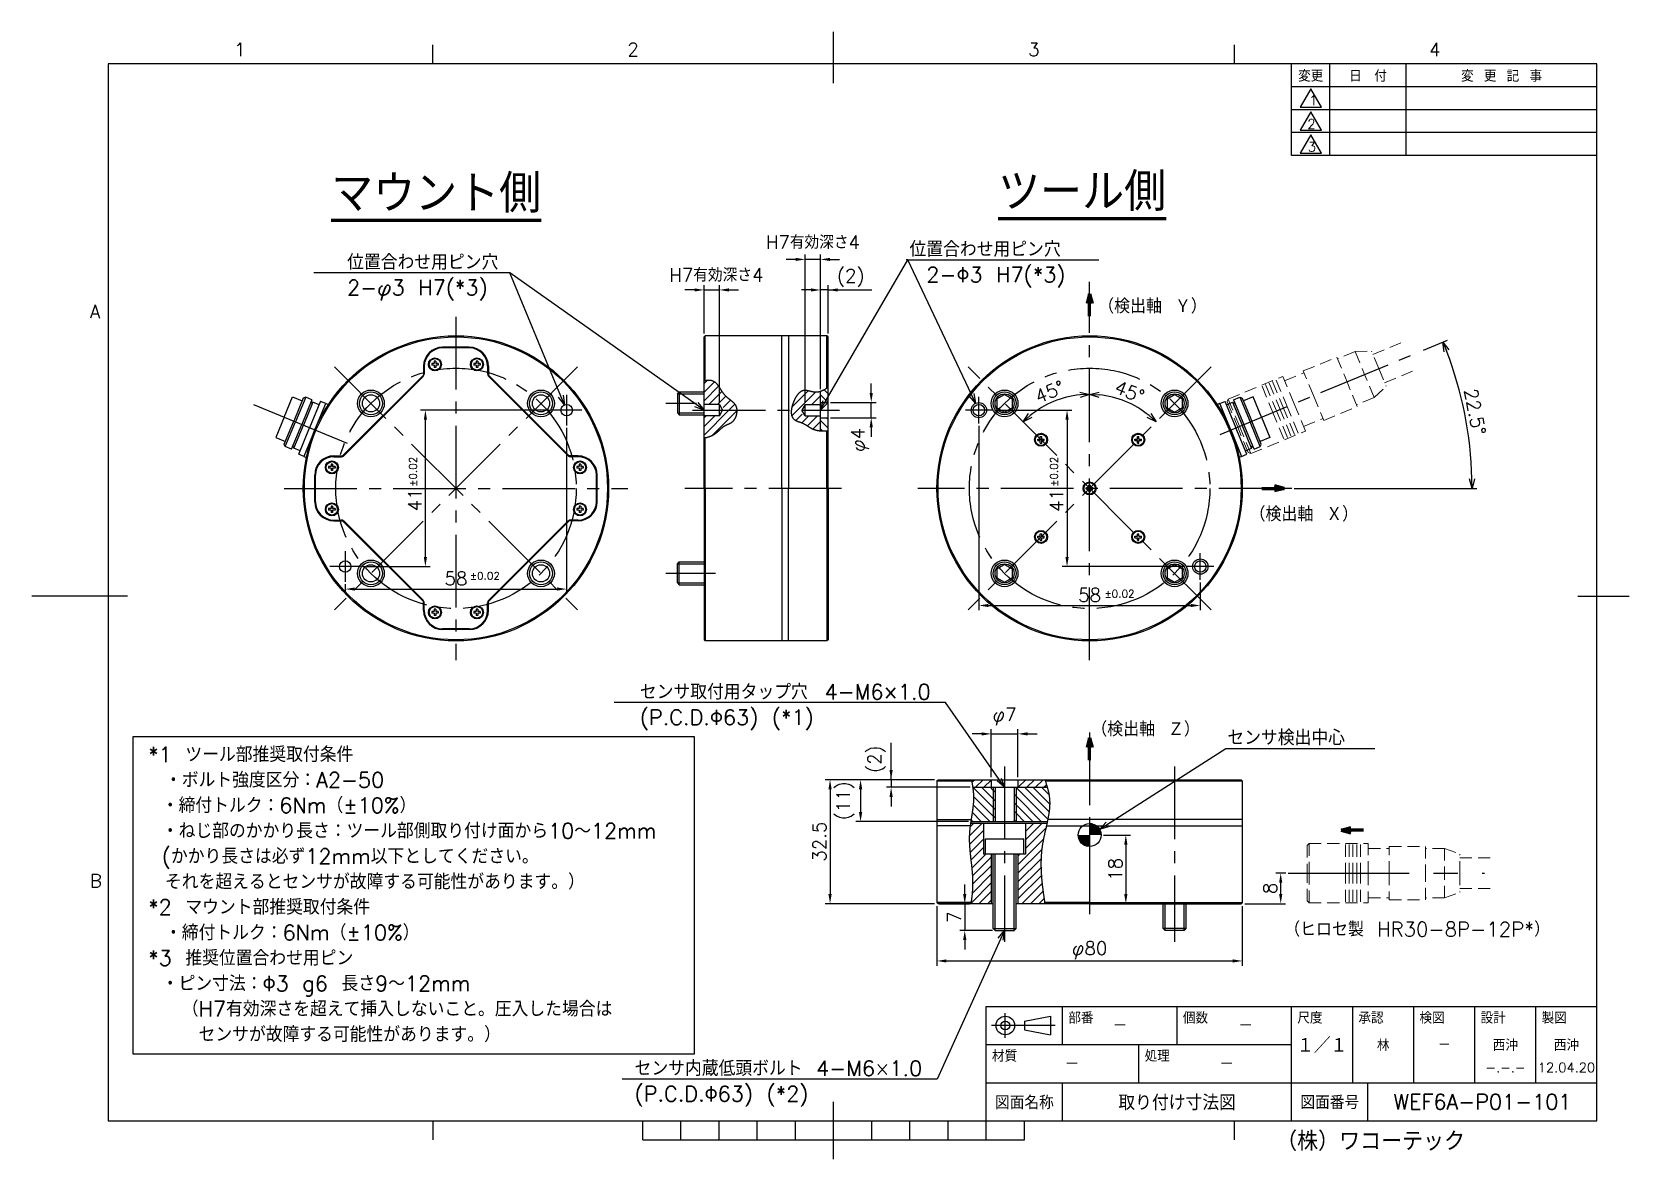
# Model space of a CAD drawing. Extents: x 0 to 418, y 0 to 295.
import ezdxf
from ezdxf import colors
from ezdxf.entities.mleader import LeaderData, LeaderLine
from ezdxf.enums import TextEntityAlignment as Align
from ezdxf.math import Vec2, Vec3

# ---------------------------------------------------------------- set-up
doc = ezdxf.new("R2010")
doc.units = 0
doc.header["$MEASUREMENT"] = 0
for name, pattern in [('CENTER', [50.8, 31.75, -6.35, 6.35, -6.35]), ('CENTER2', [28.575, 19.05, -3.175, 3.175, -3.175]), ('HIDDEN2', [4.7625, 3.175, -1.5875])]:
    doc.linetypes.add(name, pattern=pattern)
doc.layers.get('0').update_dxf_attribs({"linetype": 'CONTINUOUS'})
doc.layers.get('DEFPOINTS').update_dxf_attribs({"linetype": 'CONTINUOUS'})
for name, color, linetype in [('かくれ線', 11, 'HIDDEN2'), ('テキスト', 4, 'CONTINUOUS'), ('ハッチング', 11, 'CONTINUOUS'), ('中心線', 1, 'CENTER2'), ('切断線', 5, 'CONTINUOUS'), ('図面枠', 7, 'CONTINUOUS'), ('外形線', 3, 'CONTINUOUS'), ('外形補助線', 11, 'CONTINUOUS'), ('寸法', 4, 'CONTINUOUS')]:
    doc.layers.add(name, color=color, linetype=linetype)
doc.styles.get("Standard").update_dxf_attribs({"font": 'txt.shx', "bigfont": 'extfont2.shx'})
doc.dimstyles.new('KIKAI2013', dxfattribs={"dimtxt": 3.5, "dimasz": 2.5, "dimexe": 1.25, "dimexo": 0.625, "dimgap": 1, "dimtad": 1, "dimdec": 4, "dimdsep": 46, "dimtxsty": 'Standard', "dimcen": 2.5, "dimclrd": 256, "dimclre": 256, "dimclrt": 256, "dimadec": 0, "dimazin": 0, "dimtfac": 1, "dimtdec": 4, "dimtmove": 2, "dimatfit": 3, "dimfxl": 0, "dimtolj": 1, "dimarcsym": 0})
doc.dimstyles.get("Standard").update_dxf_attribs({"dimtxt": 3.5, "dimasz": 2.5, "dimexe": 1.25, "dimexo": 0.625, "dimgap": 1, "dimtad": 1, "dimdec": 4, "dimdsep": 46, "dimtxsty": 'Standard', "dimcen": 0, "dimadec": 0, "dimazin": 0, "dimtfac": 0.6, "dimtdec": 4, "dimtmove": 2, "dimatfit": 3, "dimfxl": 0, "dimtolj": 1, "dimarcsym": 0})

msp = doc.modelspace()

# ---------------------------------------------------------------- texts
at = {"layer": 'テキスト'}
for s, p in [('（検出軸 Ｙ）', (279.31653, 221.62979)), ('（検出軸 Ｘ）', (318.97206, 167.13397)), ('（検出軸 Ｚ）', (277.51082, 110.77069))]:
    msp.add_text(s, height=3.8, dxfattribs=at).set_placement(p)
at = {"layer": 'テキスト', "lineweight": 60, "char_height": 10, "attachment_point": 1}
for s, insert in [('{\\Lツール側}', (253.12407, 258.51059)), ('{\\Lマウント側}', (78.39943, 258.0404))]:
    msp.add_mtext_dynamic_manual_height_columns(s, width=159.4245971, gutter_width=20, heights=[0], dxfattribs=dict(at, insert=insert))
at = {"layer": 'テキスト', "insert": (30.45354, 108.03096), "char_height": 4, "attachment_point": 1}
msp.add_mtext_dynamic_manual_height_columns('*1 ツール部推奨取付条件\\P\u3000・ボルト強度区分：A2-50\\P ・締付トルク：6Nm（±10%）\\P ・ねじ部のかかり長さ：ツール部側取り付け面から10～12mm\\P (かかり長さは必ず12mm以下としてください。\\P\u3000それを超えるとセンサが故障する可能性があります。）\\P*2 マウント部推奨取付条件\\P\u3000・締付トルク：6Nm（±10%）\\P*3 推奨位置合わせ用ピン\\P ・ピン寸法：Φ3 g6 長さ9～12mm\\P\u3000\u3000（H7有効深さを超えて挿入しないこと。圧入した場合は\\P\u3000\u3000\u3000センサが故障する可能性があります。）', width=169.0650029, gutter_width=20, heights=[0], dxfattribs=at)
at = {"layer": 'テキスト', "insert": (328.05002, 62.13743), "char_height": 3.8, "width": 78.1701554, "attachment_point": 1}
msp.add_mtext('（ヒロセ製 HR30-8P-12P*）', dxfattribs=at)
at = {"layer": 'テキスト'}
for tag, text, height, p in [('－', '①', 3.5, (285, 35)), ('－', '１ヶ', 3.5, (318, 35)), ('１／１', '１／１', 4, (338, 30)), ('林', '林', 3, (354, 30)), ('－', '西沖', 3, (370, 30)), ('西沖', '西沖', 3, (386, 30)), ('西沖', '西沖', 3, (402, 30)), ('－', 'A5052P', 3.5, (272.5, 25)), ('－', '黒アルマイト', 3.5, (313, 25)), ('12.04.20', '00.00.00', 2.5, (402, 24)), ('-.-.-', '00.00.00', 2.5, (386, 24)), ('取り付け寸法図', '○○○○○○○○○○', 4, (300, 15)), ('WEF6A-P01-101', 'WEF3A-P1-001', 4, (380, 15))]:
    msp.add_attdef(tag, text=text, height=height, dxfattribs=at).set_placement(p, align=Align.MIDDLE)
msp.add_attdef('（株）ワコーテック', (325.93357, 2.18367), '（株）ワコーテック', height=5, dxfattribs=at)
at = {"layer": '図面枠'}
for s, height, p in [('1', 3.5, (52.98179, 289.05118)), ('2', 3.5, (155.98179, 289.05118)), ('3', 3.5, (260.98179, 289.05118)), ('4', 3.5, (365.98179, 289.05118)), ('1', 2.5, (334.60629, 276.21188)), ('2', 2.5, (334.12162, 270.03027)), ('3', 2.5, (334.24279, 264.03027)), ('A', 3.5, (15.1901, 220.35889)), ('B', 3.5, (15.1548, 71.18641))]:
    msp.add_text(s, height=height, dxfattribs=at).set_placement(p)
for s, height, p in [('変更', 3, (335, 284)), ('日\u3000付', 3, (350, 284)), ('変 更 記 事', 3, (385, 284)), ('図面名称', 3.5, (260, 15)), ('図面番号', 3.5, (340, 15))]:
    msp.add_text(s, height=height, dxfattribs=at).set_placement(p, align=Align.MIDDLE)
for s, p in [('部番', (271.5, 38.5)), ('個数', (301.5, 38.5)), ('尺度', (331.5, 38.5)), ('承認', (347.5, 38.5)), ('検図', (363.5, 38.5)), ('設計', (379.5, 38.5)), ('製図', (395.5, 38.5)), ('材質', (251.5, 28.5)), ('処理', (291.5, 28.5))]:
    msp.add_text(s, height=3, dxfattribs=at).set_placement(p, align=Align.TOP_LEFT)
at = {"layer": '寸法'}
for p in [(100.81978, 176.18905), (268.74821, 176.18905)]:
    msp.add_text('±0.02', height=2, rotation=90, dxfattribs=at).set_placement(p)
for p in [(114.71548, 151.8581), (280.97671, 147.16445)]:
    msp.add_text('±0.02', height=2, dxfattribs=at).set_placement(p)

# ---------------------------------------------------------------- blocks, each defined once
blk = doc.blocks.new('*X1')
at = {"color": 0}
for p, q in [((236.38, 105.06), (237.06, 105.74)), ((237.31, 103.74), (239.31, 105.74)), ((239.55, 103.74), (241.46, 105.65)), ((248.53, 103.74), (250.53, 105.74)), ((250.78, 103.74), (252.78, 105.74)), ((253.02, 103.74), (255.02, 105.74)), ((255.27, 103.74), (255.94, 104.42)), ((235.71, 90.92), (239.03, 94.24)), ((235.75, 88.72), (239.46, 92.42)), ((235.91, 93.36), (236.79, 94.24)), ((250.46, 89.95), (254.75, 94.24)), ((250.46, 92.2), (252.5, 94.24)), ((250.46, 87.7), (255.78, 93.03)), ((235.92, 86.64), (239.46, 90.18)), ((236.14, 84.61), (239.46, 87.93)), ((248.46, 83.46), (255.14, 90.14)), ((236.36, 82.59), (240.01, 86.24)), ((236.53, 80.51), (241.46, 85.44)), ((248.46, 81.21), (254.7, 87.46)), ((248.46, 85.7), (248.99, 86.24)), ((248.46, 78.97), (254.51, 85.03)), ((236.46, 75.95), (241.46, 80.95)), ((236.58, 78.32), (241.46, 83.2)), ((248.46, 76.72), (254.5, 82.77)), ((248.46, 74.48), (254.6, 80.62)), ((236.17, 73.42), (241.46, 78.7)), ((238.24, 73.24), (241.46, 76.46)), ((249.46, 73.24), (254.78, 78.56)), ((251.71, 73.24), (255.02, 76.56)), ((240.48, 73.24), (241.46, 74.21)), ((253.95, 73.24), (255.3, 74.59))]:
    blk.add_line(p, q, dxfattribs=at)
blk = doc.blocks.new('*D20')
at = {"layer": 'DEFPOINTS', "color": 0}
for p in [(237.08, 99.43), (209.08, 66.93), (237.08, 66.93)]:
    blk.add_point(p, dxfattribs=at)
at = {"layer": '寸法', "color": 0, "lineweight": -2}
for p, q in [((236.46, 99.43), (207.83, 99.43)), ((209.08, 96.93), (209.08, 69.43)), ((236.46, 66.93), (207.83, 66.93))]:
    blk.add_line(p, q, dxfattribs=at)
at = {"layer": '寸法', "color": 0}
for points in [[(208.66, 96.93), (209.5, 96.93), (209.08, 99.43)], [(208.66, 69.43), (209.5, 69.43), (209.08, 66.93)]]:
    blk.add_solid(points, dxfattribs=at)
at = {"layer": '寸法', "color": 0, "insert": (206.33, 83.18), "char_height": 3.5, "attachment_point": 5, "rotation": 90}
blk.add_mtext('\\A1;32.5', dxfattribs=at)
blk = doc.blocks.new('*U2')
at = {"layer": 'ハッチング', "color": 11, "linetype": 'Continuous'}
for p, q in [((267.23, 94.24), (267.23, 94.17)), ((267.9, 94.17), (267.23, 94.24)), ((267.23, 94.17), (267.23, 93.94)), ((267.23, 93.94), (267.23, 93.59)), ((267.23, 93.59), (267.23, 93.11)), ((267.23, 93.11), (267.23, 92.54)), ((267.23, 92.54), (267.23, 91.91)), ((267.9, 94.17), (268.53, 93.94)), ((268.53, 93.94), (269.1, 93.59)), ((269.1, 93.59), (269.58, 93.11)), ((269.58, 93.11), (269.93, 92.54)), ((269.93, 92.54), (270.16, 91.91)), ((264.23, 91.24), (264.31, 90.57)), ((264.31, 90.57), (264.53, 89.94)), ((264.53, 89.94), (264.89, 89.37)), ((264.89, 89.37), (265.36, 88.9)), ((265.36, 88.9), (265.93, 88.54)), ((265.93, 88.54), (266.56, 88.32)), ((267.23, 88.24), (266.56, 88.32)), ((267.23, 91.91), (267.23, 91.24)), ((267.23, 91.24), (267.23, 90.57)), ((267.23, 90.57), (267.23, 89.94)), ((267.23, 89.94), (267.23, 89.37)), ((267.23, 89.37), (267.23, 88.9)), ((267.23, 88.9), (267.23, 88.54)), ((267.23, 88.54), (267.23, 88.32)), ((267.23, 88.32), (267.23, 88.24)), ((270.16, 91.91), (270.23, 91.24))]:
    blk.add_line(p, q, dxfattribs=at)
for points in [[(267.23, 94.24), (267.23, 94.17), (267.9, 94.17)], [(267.23, 94.17), (267.23, 93.94), (268.53, 93.94)], [(267.23, 93.94), (267.23, 93.59), (269.1, 93.59)], [(267.23, 93.59), (267.23, 93.11), (269.58, 93.11)], [(267.23, 93.11), (267.23, 92.54), (269.93, 92.54)], [(267.23, 92.54), (267.23, 91.91), (270.16, 91.91)], [(264.23, 91.24), (264.31, 90.57), (267.23, 90.57)], [(264.31, 90.57), (264.53, 89.94), (267.23, 89.94)], [(264.53, 89.94), (264.89, 89.37), (267.23, 89.37)], [(264.89, 89.37), (265.36, 88.9), (267.23, 88.9)], [(265.36, 88.9), (265.93, 88.54), (267.23, 88.54)], [(265.93, 88.54), (266.56, 88.32), (267.23, 88.32)], [(267.23, 91.91), (267.23, 91.24), (270.23, 91.24)]]:
    blk.add_solid(points, dxfattribs=at)
at = {"layer": 'ハッチング', "color": 11, "linetype": 'Continuous', "extrusion": (0, 0, -1)}
for points in [[(-267.23, 94.17), (-267.9, 94.17), (-268.53, 93.94)], [(-267.23, 93.94), (-268.53, 93.94), (-269.1, 93.59)], [(-267.23, 93.59), (-269.1, 93.59), (-269.58, 93.11)], [(-267.23, 93.11), (-269.58, 93.11), (-269.93, 92.54)], [(-267.23, 92.54), (-269.93, 92.54), (-270.16, 91.91)], [(-264.23, 91.24), (-267.23, 91.24), (-267.23, 90.57)], [(-264.31, 90.57), (-267.23, 90.57), (-267.23, 89.94)], [(-264.53, 89.94), (-267.23, 89.94), (-267.23, 89.37)], [(-264.89, 89.37), (-267.23, 89.37), (-267.23, 88.9)], [(-265.36, 88.9), (-267.23, 88.9), (-267.23, 88.54)], [(-265.93, 88.54), (-267.23, 88.54), (-267.23, 88.32)], [(-266.56, 88.32), (-267.23, 88.32), (-267.23, 88.24)], [(-267.23, 91.91), (-270.16, 91.91), (-270.23, 91.24)]]:
    blk.add_solid(points, dxfattribs=at)
blk = doc.blocks.new('*D21')
at = {"layer": 'DEFPOINTS', "color": 0}
for p in [(280.08, 84.93), (277.08, 66.93), (286.57, 66.93)]:
    blk.add_point(p, dxfattribs=at)
at = {"layer": '寸法', "color": 0, "lineweight": -2}
for p, q in [((280.71, 84.93), (287.82, 84.93)), ((286.57, 82.43), (286.57, 69.43)), ((277.71, 66.93), (287.82, 66.93))]:
    blk.add_line(p, q, dxfattribs=at)
at = {"layer": '寸法', "color": 0}
for points in [[(286.15, 82.43), (286.98, 82.43), (286.57, 84.93)], [(286.15, 69.43), (286.98, 69.43), (286.57, 66.93)]]:
    blk.add_solid(points, dxfattribs=at)
at = {"layer": '寸法', "color": 0, "insert": (283.82, 75.93), "char_height": 3.5, "attachment_point": 5, "rotation": 90}
blk.add_mtext('\\A1;18', dxfattribs=at)
blk = doc.blocks.new('*D22')
at = {"layer": 'DEFPOINTS', "color": 0}
for p in [(237.08, 66.93), (244.37, 59.93), (252.31, 59.93)]:
    blk.add_point(p, dxfattribs=at)
at = {"layer": '寸法', "color": 0, "lineweight": -2}
for p, q in [((244.37, 69.43), (244.37, 71.93)), ((237.71, 66.93), (245.62, 66.93)), ((244.37, 66.93), (244.37, 59.93)), ((251.68, 59.93), (243.12, 59.93)), ((244.37, 57.43), (244.37, 54.93))]:
    blk.add_line(p, q, dxfattribs=at)
at = {"layer": '寸法', "color": 0}
for points in [[(243.95, 69.43), (244.79, 69.43), (244.37, 66.93)], [(243.95, 57.43), (244.79, 57.43), (244.37, 59.93)]]:
    blk.add_solid(points, dxfattribs=at)
at = {"layer": '寸法', "color": 0, "insert": (241.62, 63.43), "char_height": 3.5, "attachment_point": 5, "rotation": 90}
blk.add_mtext('\\A1;7', dxfattribs=at)
blk = doc.blocks.new('*D23')
at = {"layer": 'DEFPOINTS', "color": 0}
for p in [(248.08, 192.78), (306.08, 151.78), (306.08, 145.08)]:
    blk.add_point(p, dxfattribs=at)
at = {"layer": '寸法', "color": 0, "lineweight": -2}
for p, q in [((248.08, 192.15), (248.08, 143.83)), ((306.08, 151.15), (306.08, 143.83)), ((250.58, 145.08), (303.58, 145.08))]:
    blk.add_line(p, q, dxfattribs=at)
at = {"layer": '寸法', "color": 0}
for points in [[(250.58, 145.5), (250.58, 144.66), (248.08, 145.08)], [(303.58, 145.5), (303.58, 144.66), (306.08, 145.08)]]:
    blk.add_solid(points, dxfattribs=at)
at = {"layer": '寸法', "color": 0, "insert": (277.08, 147.83), "char_height": 3.5, "attachment_point": 5}
blk.add_mtext('\\A1;58', dxfattribs=at)
blk = doc.blocks.new('*D24')
at = {"layer": 'DEFPOINTS', "color": 0}
for p in [(251.58, 196.28), (271.17, 155.28), (302.58, 155.28)]:
    blk.add_point(p, dxfattribs=at)
at = {"layer": '寸法', "color": 0, "lineweight": -2}
for p, q in [((252.21, 196.28), (272.42, 196.28)), ((271.17, 193.78), (271.17, 157.78)), ((301.96, 155.28), (269.92, 155.28))]:
    blk.add_line(p, q, dxfattribs=at)
at = {"layer": '寸法', "color": 0}
for points in [[(270.75, 193.78), (271.59, 193.78), (271.17, 196.28)], [(270.75, 157.78), (271.59, 157.78), (271.17, 155.28)]]:
    blk.add_solid(points, dxfattribs=at)
at = {"layer": '寸法', "color": 0, "insert": (268.42, 172.63), "char_height": 3.5, "attachment_point": 5, "rotation": 90}
blk.add_mtext('\\A1;41', dxfattribs=at)
blk = doc.blocks.new('*D25')
at = {"layer": 'DEFPOINTS', "color": 0}
for p in [(225.08, 97.43), (237.08, 99.43), (246.46, 97.43)]:
    blk.add_point(p, dxfattribs=at)
at = {"layer": '寸法', "color": 0, "lineweight": -2}
for p, q in [((225.08, 101.93), (225.08, 104.43)), ((236.46, 99.43), (223.83, 99.43)), ((245.83, 97.43), (223.83, 97.43)), ((225.08, 99.43), (225.08, 97.43)), ((225.08, 94.93), (225.08, 92.43))]:
    blk.add_line(p, q, dxfattribs=at)
at = {"layer": '寸法', "color": 0}
for points in [[(224.66, 101.93), (225.5, 101.93), (225.08, 99.43)], [(224.66, 94.93), (225.5, 94.93), (225.08, 97.43)]]:
    blk.add_solid(points, dxfattribs=at)
at = {"layer": '寸法', "color": 0, "insert": (221.3, 104.82), "char_height": 3.5, "attachment_point": 5, "rotation": 90}
blk.add_mtext('\\A1;(2)', dxfattribs=at)
blk = doc.blocks.new('*D26')
at = {"layer": 'DEFPOINTS', "color": 0}
for p in [(237.08, 99.43), (217.08, 88.43), (245.95, 88.43)]:
    blk.add_point(p, dxfattribs=at)
at = {"layer": '寸法', "color": 0, "lineweight": -2}
for p, q in [((236.46, 99.43), (215.83, 99.43)), ((217.08, 96.93), (217.08, 90.93)), ((245.33, 88.43), (215.83, 88.43))]:
    blk.add_line(p, q, dxfattribs=at)
at = {"layer": '寸法', "color": 0}
for points in [[(216.66, 96.93), (217.5, 96.93), (217.08, 99.43)], [(216.66, 90.93), (217.5, 90.93), (217.08, 88.43)]]:
    blk.add_solid(points, dxfattribs=at)
at = {"layer": '寸法', "color": 0, "insert": (213.09, 93.93), "char_height": 3.5, "attachment_point": 5, "rotation": 90}
blk.add_mtext('\\A1;(11)', dxfattribs=at)
blk = doc.blocks.new('*D27')
at = {"layer": 'DEFPOINTS', "color": 0}
for p in [(258.31, 111.43), (251.31, 99.43), (258.31, 99.43)]:
    blk.add_point(p, dxfattribs=at)
at = {"layer": '寸法', "color": 0, "lineweight": -2}
for p, q in [((248.81, 111.43), (246.31, 111.43)), ((251.31, 100.05), (251.31, 112.68)), ((251.31, 111.43), (258.31, 111.43)), ((258.31, 100.05), (258.31, 112.68)), ((260.81, 111.43), (263.31, 111.43))]:
    blk.add_line(p, q, dxfattribs=at)
at = {"layer": '寸法', "color": 0}
for points in [[(248.81, 111.84), (248.81, 111.01), (251.31, 111.43)], [(260.81, 111.84), (260.81, 111.01), (258.31, 111.43)]]:
    blk.add_solid(points, dxfattribs=at)
at = {"layer": '寸法', "color": 0, "insert": (254.81, 115.93), "char_height": 3.5, "attachment_point": 5}
blk.add_mtext('\\A1;φ7', dxfattribs=at)
blk = doc.blocks.new('*X4')
at = {"color": 0}
for p, q in [((241.96, 98.46), (236.67, 103.74)), ((241.96, 96.21), (236.82, 101.35)), ((241.96, 100.7), (238.92, 103.74)), ((241.96, 102.95), (241.16, 103.74)), ((242.46, 102.45), (241.96, 102.95)), ((242.46, 100.2), (241.96, 100.7)), ((247.96, 101.44), (247.46, 101.94)), ((247.96, 103.68), (247.9, 103.74)), ((256.29, 95.36), (247.96, 103.68)), ((254.65, 94.74), (247.96, 101.44)), ((256.61, 97.28), (250.14, 103.74)), ((256.77, 99.36), (252.39, 103.74)), ((256.6, 101.78), (254.63, 103.74)), ((238.94, 94.74), (236.49, 97.19)), ((241.18, 94.74), (236.73, 99.19)), ((242.46, 97.96), (241.96, 98.46)), ((247.96, 99.19), (247.46, 99.69)), ((247.96, 96.95), (247.46, 97.45)), ((252.41, 94.74), (247.96, 99.19)), ((250.16, 94.74), (247.96, 96.95)), ((236.69, 94.74), (236.18, 95.25)), ((242.46, 95.71), (241.96, 96.21)), ((247.92, 94.74), (247.46, 95.2))]:
    blk.add_line(p, q, dxfattribs=at)
blk = doc.blocks.new('*D18')
at = {"layer": 'DEFPOINTS', "color": 0}
for p in [(237.08, 66.93), (317.08, 66.93), (317.08, 51.93)]:
    blk.add_point(p, dxfattribs=at)
at = {"layer": '寸法', "color": 0, "lineweight": -2}
for p, q in [((237.08, 66.3), (237.08, 50.68)), ((317.08, 66.3), (317.08, 50.68)), ((239.58, 51.93), (314.58, 51.93))]:
    blk.add_line(p, q, dxfattribs=at)
at = {"layer": '寸法', "color": 0}
for points in [[(239.58, 52.34), (239.58, 51.51), (237.08, 51.93)], [(314.58, 52.34), (314.58, 51.51), (317.08, 51.93)]]:
    blk.add_solid(points, dxfattribs=at)
at = {"layer": '寸法', "color": 0, "insert": (277.08, 54.68), "char_height": 3.5, "attachment_point": 5}
blk.add_mtext('\\A1;φ80', dxfattribs=at)
blk = doc.blocks.new('*D28')
at = {"layer": 'DEFPOINTS', "color": 0}
for p in [(140.08, 192.28), (82.08, 151.28), (140.08, 149.39)]:
    blk.add_point(p, dxfattribs=at)
at = {"layer": '寸法', "color": 0, "lineweight": -2}
for p, q in [((140.08, 191.65), (140.08, 148.14)), ((82.08, 150.65), (82.08, 148.14)), ((84.58, 149.39), (137.58, 149.39))]:
    blk.add_line(p, q, dxfattribs=at)
at = {"layer": '寸法', "color": 0}
for points in [[(84.58, 149.81), (84.58, 148.98), (82.08, 149.39)], [(137.58, 149.81), (137.58, 148.98), (140.08, 149.39)]]:
    blk.add_solid(points, dxfattribs=at)
at = {"layer": '寸法', "color": 0, "insert": (111.08, 152.14), "char_height": 3.5, "attachment_point": 5}
blk.add_mtext('\\A1;58', dxfattribs=at)
blk = doc.blocks.new('*D10')
at = {"layer": 'DEFPOINTS', "color": 0}
for p in [(103.07, 196.28), (136.08, 196.28), (86.08, 155.28)]:
    blk.add_point(p, dxfattribs=at)
at = {"layer": '寸法', "color": 0, "lineweight": -2}
for p, q in [((135.46, 196.28), (101.82, 196.28)), ((103.07, 157.78), (103.07, 193.78)), ((86.71, 155.28), (104.32, 155.28))]:
    blk.add_line(p, q, dxfattribs=at)
at = {"layer": '寸法', "color": 0}
for points in [[(102.66, 193.78), (103.49, 193.78), (103.07, 196.28)], [(102.66, 157.78), (103.49, 157.78), (103.07, 155.28)]]:
    blk.add_solid(points, dxfattribs=at)
at = {"layer": '寸法', "color": 0, "insert": (100.32, 172.76), "char_height": 3.5, "attachment_point": 5, "rotation": 90}
blk.add_mtext('\\A1;41', dxfattribs=at)
blk = doc.blocks.new('*D29')
at = {"layer": 'DEFPOINTS', "color": 0}
for p in [(208.58, 198.28), (219.87, 198.28), (208.58, 194.28)]:
    blk.add_point(p, dxfattribs=at)
at = {"layer": '寸法', "color": 0, "lineweight": -2}
for p, q in [((219.87, 200.78), (219.87, 203.28)), ((209.21, 198.28), (221.12, 198.28)), ((219.87, 194.28), (219.87, 198.28)), ((209.21, 194.28), (221.12, 194.28)), ((219.87, 191.78), (219.87, 189.28))]:
    blk.add_line(p, q, dxfattribs=at)
at = {"layer": '寸法', "color": 0}
for points in [[(219.45, 200.78), (220.29, 200.78), (219.87, 198.28)], [(219.45, 191.78), (220.29, 191.78), (219.87, 194.28)]]:
    blk.add_solid(points, dxfattribs=at)
at = {"layer": '寸法', "color": 0, "insert": (216.91, 188.48), "char_height": 3.5, "attachment_point": 5, "rotation": 90}
blk.add_mtext('\\A1;φ4', dxfattribs=at)
blk = doc.blocks.new('*D12')
at = {"layer": 'DEFPOINTS', "color": 0}
for p in [(180.08, 227.78), (176.08, 215.78), (180.08, 197.78)]:
    blk.add_point(p, dxfattribs=at)
at = {"layer": '寸法', "color": 0, "lineweight": -2}
for p, q in [((173.58, 227.78), (171.08, 227.78)), ((176.08, 216.4), (176.08, 229.03)), ((176.08, 227.78), (180.08, 227.78)), ((180.08, 198.4), (180.08, 229.03)), ((182.58, 227.78), (185.08, 227.78))]:
    blk.add_line(p, q, dxfattribs=at)
at = {"layer": '寸法', "color": 0}
for points in [[(173.58, 228.19), (173.58, 227.36), (176.08, 227.78)], [(182.58, 228.19), (182.58, 227.36), (180.08, 227.78)]]:
    blk.add_solid(points, dxfattribs=at)
at = {"layer": '寸法', "color": 0, "insert": (179.28, 231.69), "char_height": 3.5, "attachment_point": 5}
blk.add_mtext('\\A1;H7有効深さ4', dxfattribs=at)
blk = doc.blocks.new('*D14')
at = {"layer": 'DEFPOINTS', "color": 0}
for p in [(206.58, 227.78), (208.58, 215.78), (206.58, 201.17)]:
    blk.add_point(p, dxfattribs=at)
at = {"layer": '寸法', "color": 0, "lineweight": -2}
for p, q in [((204.08, 227.78), (201.58, 227.78)), ((206.58, 201.79), (206.58, 229.03)), ((208.58, 227.78), (206.58, 227.78)), ((208.58, 216.4), (208.58, 229.03)), ((211.08, 227.78), (213.58, 227.78))]:
    blk.add_line(p, q, dxfattribs=at)
at = {"layer": '寸法', "color": 0}
for points in [[(204.08, 228.19), (204.08, 227.36), (206.58, 227.78)], [(211.08, 228.19), (211.08, 227.36), (208.58, 227.78)]]:
    blk.add_solid(points, dxfattribs=at)
at = {"layer": '寸法', "color": 0, "insert": (214.5, 230.91), "char_height": 3.5, "attachment_point": 5}
blk.add_mtext('\\A1;(2)', dxfattribs=at)
blk = doc.blocks.new('*D13')
at = {"layer": 'DEFPOINTS', "color": 0}
for p in [(202.58, 235.78), (206.58, 201.17), (202.58, 197.78)]:
    blk.add_point(p, dxfattribs=at)
at = {"layer": '寸法', "color": 0, "lineweight": -2}
for p, q in [((200.08, 235.78), (197.58, 235.78)), ((202.58, 198.4), (202.58, 237.03)), ((206.58, 235.78), (202.58, 235.78)), ((206.58, 201.79), (206.58, 237.03)), ((209.08, 235.78), (211.58, 235.78))]:
    blk.add_line(p, q, dxfattribs=at)
at = {"layer": '寸法', "color": 0}
for points in [[(200.08, 236.19), (200.08, 235.36), (202.58, 235.78)], [(209.08, 236.19), (209.08, 235.36), (206.58, 235.78)]]:
    blk.add_solid(points, dxfattribs=at)
at = {"layer": '寸法', "color": 0, "insert": (204.58, 240.28), "char_height": 3.5, "attachment_point": 5}
blk.add_mtext('\\A1;H7有効深さ4', dxfattribs=at)
blk = doc.blocks.new('*X5')
at = {"color": 0}
for p, q in [((198.73, 216.79), (196.73, 218.79)), ((198.73, 219.04), (197.7, 220.07)), ((198.73, 210.06), (196.73, 212.06)), ((197.24, 209.3), (196.73, 209.81)), ((198.73, 212.3), (198.29, 212.74))]:
    blk.add_line(p, q, dxfattribs=at)
blk = doc.blocks.new('*X6')
at = {"color": 0}
for p, q in [((166.23, 221.69), (167.14, 222.59)), ((166.23, 219.44), (168.97, 222.18)), ((166.23, 217.2), (170.03, 220.99)), ((167.52, 216.24), (170.92, 219.64)), ((169.77, 216.24), (171.93, 218.41)), ((189.22, 215.49), (193.53, 219.8)), ((190.72, 214.74), (195.41, 219.43)), ((194.46, 216.24), (196.73, 218.51)), ((166.23, 208.22), (172.76, 214.74)), ((168.28, 208.02), (174.8, 214.54)), ((171.2, 215.43), (173.17, 217.4)), ((172.76, 214.74), (174.3, 216.29)), ((189.21, 213.23), (190.72, 214.74)), ((190.26, 212.04), (191.95, 213.73)), ((196.71, 216.24), (196.73, 216.26)), ((166.23, 210.46), (169.01, 213.24)), ((166.23, 212.71), (166.77, 213.24)), ((191.87, 211.4), (193.71, 213.24)), ((193.32, 210.61), (195.95, 213.24)), ((194.75, 209.79), (196.73, 211.77)), ((196.55, 209.35), (196.73, 209.53))]:
    blk.add_line(p, q, dxfattribs=at)
blk = doc.blocks.new('*D11')
at = {"layer": 'DEFPOINTS', "color": 0}
for p in [(327.14, 74.93), (329.08, 74.93), (317.08, 66.93)]:
    blk.add_point(p, dxfattribs=at)
at = {"layer": '寸法', "color": 0, "lineweight": -2}
for p, q in [((328.46, 74.93), (325.89, 74.93)), ((327.14, 69.43), (327.14, 72.43)), ((317.71, 66.93), (328.39, 66.93))]:
    blk.add_line(p, q, dxfattribs=at)
at = {"layer": '寸法', "color": 0}
for points in [[(326.73, 72.43), (327.56, 72.43), (327.14, 74.93)], [(326.73, 69.43), (327.56, 69.43), (327.14, 66.93)]]:
    blk.add_solid(points, dxfattribs=at)
at = {"layer": '寸法', "color": 0, "insert": (324.39, 70.93), "char_height": 3.5, "attachment_point": 5, "rotation": 90}
blk.add_mtext('\\A1;8', dxfattribs=at)
blk = doc.blocks.new('_OPEN30')
at = {"color": 0, "linetype": 'ByBlock'}
for p, q in [((-1, 0.27), (0, 0)), ((0, 0), (-1, -0.27)), ((0, 0), (-1, 0))]:
    blk.add_line(p, q, dxfattribs=at)
blk = doc.blocks.new('*D30')
at = {"layer": 'DEFPOINTS', "color": 0}
for p in [(277.08, 229.9), (245.26, 207.6), (270.7, 199.58), (308.9, 143.96), (277.08, 130.78)]:
    blk.add_point(p, dxfattribs=at)
at = {"layer": '寸法', "lineweight": -2}
blk.add_arc((277.08, 175.78), 24.64, 95.8155, 129.1845, dxfattribs=at)
at = {"layer": '寸法', "lineweight": -2, "xscale": 2.5, "yscale": 2.5, "zscale": 2.5}
for p, rotation in [((277.08, 200.42), 2.907738885062694), ((259.66, 193.2), 222.0922611149374)]:
    blk.add_blockref('_OPEN30', p, dxfattribs=dict(at, rotation=rotation))
at = {"layer": '寸法', "insert": (266.6, 201.08), "char_height": 3.5, "attachment_point": 5, "rotation": 22.5}
blk.add_mtext('\\A1;45°', dxfattribs=at)
blk = doc.blocks.new('*D31')
at = {"layer": 'DEFPOINTS', "color": 0}
for p in [(277.08, 229.9), (308.9, 207.6), (289.4, 197.12), (245.26, 143.96), (277.08, 130.78)]:
    blk.add_point(p, dxfattribs=at)
at = {"layer": '寸法', "lineweight": -2}
blk.add_arc((277.08, 175.78), 24.64, 50.8155, 84.1845, dxfattribs=at)
at = {"layer": '寸法', "lineweight": -2, "xscale": 2.5, "yscale": 2.5, "zscale": 2.5}
for p, rotation in [((277.08, 200.42), 177.0922611149374), ((294.5, 193.2), 317.9077388850622)]:
    blk.add_blockref('_OPEN30', p, dxfattribs=dict(at, rotation=rotation))
at = {"layer": '寸法', "insert": (287.56, 201.08), "char_height": 3.5, "attachment_point": 5, "rotation": 337.5}
blk.add_mtext('\\A1;45°', dxfattribs=at)
blk = doc.blocks.new('*D34')
at = {"layer": 'DEFPOINTS', "color": 0}
for p in [(363.93, 211.75), (311.27, 189.94), (376.41, 188.85), (232.08, 175.78), (330.02, 175.78)]:
    blk.add_point(p, dxfattribs=at)
at = {"layer": '寸法', "lineweight": -2}
for p, q in [((364.51, 211.99), (370.8, 214.6)), ((330.64, 175.78), (378.52, 175.78))]:
    blk.add_line(p, q, dxfattribs=at)
blk.add_arc((277.08, 175.78), 100.19, 1.4297, 21.0703, dxfattribs=at)
at = {"layer": '寸法', "lineweight": -2, "xscale": 2.5, "yscale": 2.5, "zscale": 2.5}
for p, rotation in [((369.64, 214.12), 111.7851479732298), ((377.27, 175.78), 270.7148520267702)]:
    blk.add_blockref('_OPEN30', p, dxfattribs=dict(at, rotation=rotation))
at = {"layer": '寸法', "insert": (378.04, 195.86), "char_height": 3.5, "attachment_point": 5, "rotation": 281.25}
blk.add_mtext('\\A1;22.5°', dxfattribs=at)

# ---------------------------------------------------------------- dimensions: what is measured, and where the dimension line sits
at = {"layer": '寸法'}
for base, p1, p2, text, picture, middle in [((202.58022, 235.77632), (206.58022, 201.16913), (202.58022, 197.77632), 'H7有効深さ<>', '*D13', (204.58022, 240.27632)), ((258.30635, 111.42711), (251.30635, 99.42711), (258.30635, 99.42711), 'φ<>', '*D27', (254.80635, 115.92711)), ((317.08022, 51.92711), (237.08022, 66.92711), (317.08022, 66.92711), 'φ<>', '*D18', (277.08022, 54.67711))]:
    dim = msp.add_linear_dim(base=base, p1=p1, p2=p2, text=text, dimstyle='Standard', dxfattribs=at)
    dim.commit()
    dim.dimension.update_dxf_attribs({"geometry": picture, "text_midpoint": middle})
for base, p1, p2, text, picture, middle in [((180.08022, 227.77632), (176.08022, 215.77632), (180.08022, 197.77632), 'H7有効深さ<>', '*D12', (179.27913, 231.68894)), ((206.58022, 227.77632), (208.58022, 215.77632), (206.58022, 201.16913), '(<>)', '*D14', (214.4964, 230.91132))]:
    dim = msp.add_linear_dim(base=base, p1=p1, p2=p2, text=text, dimstyle='Standard', dxfattribs=at)
    dim.commit()
    dim.dimension.update_dxf_attribs({"geometry": picture, "text_midpoint": middle, "dimtype": 160})
for base, line1, line2, override, picture, middle in [((270.70258, 199.57799), ((277.08022, 130.77632), (277.08022, 229.89906)), ((308.90002, 143.95651), (245.26041, 207.59612)), {"dimblk": 'OPEN30', "dimtmove": 0, "dimldrblk": 'OPEN30', "dimtzin": 0}, '*D30', (266.59802, 201.08258)), ((289.40087, 197.11631), ((308.90002, 207.59612), (245.26041, 143.95651)), ((277.08022, 130.77632), (277.08022, 229.89906)), {"dimblk": 'OPEN30', "dimtmove": 0, "dimldrblk": 'OPEN30', "dimtzin": 0}, '*D31', (287.56241, 201.08258)), ((376.41387, 188.85384), ((330.01722, 175.77632), (232.08022, 175.77632)), ((311.26972, 189.93807), (363.93085, 211.75102)), {"dimblk": 'OPEN30', "dimadec": 1, "dimtmove": 0, "dimldrblk": 'OPEN30', "dimtzin": 0}, '*D34', (378.04304, 195.85907))]:
    dim = msp.add_angular_dim_2l(base=base, line1=line1, line2=line2, dimstyle='KIKAI2013', override=override, dxfattribs=at)
    dim.commit()
    dim.dimension.update_dxf_attribs({"geometry": picture, "text_midpoint": middle})
for base, p1, p2, text, picture, middle in [((219.87114, 198.27632), (208.58022, 194.27632), (208.58022, 198.27632), 'φ<>', '*D29', (216.91442, 188.48153)), ((225.08022, 97.42711), (237.08022, 99.42711), (246.45792, 97.42711), '(<>)', '*D25', (221.30364, 104.82388)), ((217.08022, 88.42711), (237.08022, 99.42711), (245.95263, 88.42711), '(<>)', '*D26', (213.09131, 93.92711))]:
    dim = msp.add_linear_dim(base=base, p1=p1, p2=p2, angle=90, text=text, dimstyle='Standard', dxfattribs=at)
    dim.commit()
    dim.dimension.update_dxf_attribs({"geometry": picture, "text_midpoint": middle, "dimtype": 160})
for base, p1, p2, picture, middle in [((103.07193, 196.27632), (86.08022, 155.27632), (136.08022, 196.27632), '*D10', (100.32193, 172.76486)), ((271.17009, 155.27632), (251.58022, 196.27632), (302.58022, 155.27632), '*D24', (268.42009, 172.62825))]:
    dim = msp.add_linear_dim(base=base, p1=p1, p2=p2, angle=90, dimstyle='Standard', dxfattribs=at)
    dim.commit()
    dim.dimension.update_dxf_attribs({"geometry": picture, "text_midpoint": middle, "dimtype": 160})
for base, p1, p2, picture, middle in [((306.08022, 145.07863), (248.08022, 192.77632), (306.08022, 151.77632), '*D23', (277.08022, 147.82863)), ((140.08022, 149.39317), (82.08022, 151.27632), (140.08022, 192.27632), '*D28', (111.08022, 152.14317))]:
    dim = msp.add_linear_dim(base=base, p1=p1, p2=p2, dimstyle='Standard', dxfattribs=at)
    dim.commit()
    dim.dimension.update_dxf_attribs({"geometry": picture, "text_midpoint": middle})
for base, p1, p2, angle, picture, middle in [((209.08022, 66.92711), (237.08022, 99.42711), (237.08022, 66.92711), 270, '*D20', (206.33022, 83.17711)), ((286.56743, 66.92711), (280.08022, 84.92711), (277.08022, 66.92711), 270, '*D21', (283.81743, 75.92711)), ((244.37038, 59.92711), (237.08022, 66.92711), (252.30635, 59.92711), 270, '*D22', (241.62038, 63.42711)), ((327.14409, 74.92711), (317.08022, 66.92711), (329.08022, 74.92711), 90, '*D11', (324.39409, 70.92711))]:
    dim = msp.add_linear_dim(base=base, p1=p1, p2=p2, angle=angle, dimstyle='Standard', dxfattribs=at)
    dim.commit()
    dim.dimension.update_dxf_attribs({"geometry": picture, "text_midpoint": middle})

# ---------------------------------------------------------------- linework, layer by layer
at = {"layer": 'かくれ線', "lineweight": 5}
for p, q in [((351.29901, 210.84831), (359.61392, 214.29246)), ((333.05919, 206.5403), (341.83604, 210.17579)), ((341.83604, 210.17579), (344.51483, 203.70864)), ((346.64678, 211.62727), (342.02738, 209.71385)), ((346.64678, 211.62727), (350.91632, 211.77219)), ((346.64678, 211.62727), (349.13422, 205.62205)), ((352.82974, 207.15279), (350.91632, 211.77219)), ((313.3707, 199.19686), (327.69084, 205.12845)), ((330.65663, 197.96839), (327.69084, 205.12845)), ((328.16919, 203.9736), (333.25053, 206.07836)), ((335.73797, 200.07314), (333.05919, 206.5403)), ((351.62167, 199.61684), (349.13422, 205.62205)), ((352.82974, 207.15279), (354.74316, 202.53339)), ((354.36048, 203.45727), (362.67539, 206.90142)), ((322.24323, 202.60138), (325.11336, 195.67228)), ((323.16711, 202.98406), (326.03724, 196.05497)), ((324.09099, 203.36675), (326.96111, 196.43765)), ((325.01487, 203.74943), (327.88499, 196.82034)), ((325.93875, 204.13212), (328.80887, 197.20302)), ((347.19361, 197.24148), (344.51483, 203.70864)), ((351.62167, 199.61684), (354.74316, 202.53339)), ((313.3707, 199.19686), (313.10011, 198.54358)), ((313.10011, 198.54358), (315.87456, 191.84545)), ((313.3707, 199.19686), (316.3365, 192.03679)), ((330.75512, 189.89124), (327.88499, 196.82034)), ((331.679, 190.27392), (328.80887, 197.20302)), ((330.65663, 197.96839), (333.62243, 190.80832)), ((335.73797, 200.07314), (338.41675, 193.60599)), ((338.41675, 193.60599), (347.19361, 197.24148)), ((351.62167, 199.61684), (347.00227, 197.70342)), ((327.98348, 188.74319), (325.11336, 195.67228)), ((328.90736, 189.12587), (326.03724, 196.05497)), ((329.83124, 189.50856), (326.96111, 196.43765)), ((333.14408, 191.96317), (338.22541, 194.06793)), ((318.64902, 185.14732), (315.87456, 191.84545)), ((319.3023, 184.87673), (316.3365, 192.03679)), ((319.3023, 184.87673), (333.62243, 190.80832)), ((319.3023, 184.87673), (318.64902, 185.14732)), ((334.57699, 82.6771), (334.07699, 82.1771)), ((334.07699, 82.1771), (334.07699, 74.9271)), ((334.57699, 82.6771), (334.57699, 74.9271)), ((334.57699, 82.6771), (350.07699, 82.6771)), ((344.07699, 82.4271), (344.07699, 74.9271)), ((345.07699, 82.4271), (345.07699, 74.9271)), ((346.07699, 82.4271), (346.07699, 74.9271)), ((347.07699, 82.4271), (347.07699, 74.9271)), ((348.07699, 82.4271), (348.07699, 74.9271)), ((350.07699, 74.9271), (350.07699, 82.6771)), ((350.07699, 81.4271), (355.57699, 81.4271)), ((355.57699, 74.9271), (355.57699, 81.9271)), ((355.57699, 81.9271), (365.07699, 81.9271)), ((365.07699, 81.9271), (365.07699, 74.9271)), ((370.07699, 81.4271), (365.07699, 81.4271)), ((370.07699, 81.4271), (374.07699, 79.9271)), ((370.07699, 81.4271), (370.07699, 74.9271)), ((374.07699, 74.9271), (374.07699, 79.9271)), ((374.07699, 78.9271), (383.07699, 78.9271)), ((334.07699, 67.6771), (334.07699, 74.9271)), ((334.57699, 67.1771), (334.57699, 74.9271)), ((344.07699, 67.4271), (344.07699, 74.9271)), ((345.07699, 67.4271), (345.07699, 74.9271)), ((346.07699, 67.4271), (346.07699, 74.9271)), ((347.07699, 67.4271), (347.07699, 74.9271)), ((348.07699, 67.4271), (348.07699, 74.9271)), ((350.07699, 74.9271), (350.07699, 67.1771)), ((355.57699, 74.9271), (355.57699, 67.9271)), ((365.07699, 67.9271), (365.07699, 74.9271)), ((370.07699, 68.4271), (370.07699, 74.9271)), ((374.07699, 74.9271), (374.07699, 69.9271)), ((334.57699, 67.1771), (334.07699, 67.6771)), ((334.57699, 67.1771), (350.07699, 67.1771)), ((350.07699, 68.4271), (355.57699, 68.4271)), ((355.57699, 67.9271), (365.07699, 67.9271)), ((370.07699, 68.4271), (365.07699, 68.4271)), ((370.07699, 68.4271), (374.07699, 69.9271)), ((374.07699, 70.9271), (383.07699, 70.9271))]:
    msp.add_line(p, q, dxfattribs=at)
at = {"layer": 'テキスト', "lineweight": 60}
for p, q in [((277.08022, 226.7353), (276.40596, 224.23647)), ((277.08764, 220.89432), (277.08022, 226.7353)), ((277.08022, 226.7353), (277.7457, 224.23412)), ((322.19822, 175.7689), (328.03919, 175.77632)), ((328.03919, 175.77632), (325.53802, 175.11083)), ((328.03919, 175.77632), (325.54037, 176.45058)), ((277.08022, 110.38608), (276.40596, 107.88726)), ((277.08764, 104.54511), (277.08022, 110.38608)), ((277.08022, 110.38608), (277.7457, 107.88491)), ((343.01499, 86.20053), (345.51616, 86.86601)), ((348.85596, 86.20795), (343.01499, 86.20053)), ((343.01499, 86.20053), (345.51381, 85.52627))]:
    msp.add_line(p, q, dxfattribs=at)
at = {"layer": 'テキスト'}
msp.add_lwpolyline([(26.44998, 27.59824), (173.57693, 27.59824), (173.57693, 110.68735), (26.44998, 110.68735)], close=True, dxfattribs=at)
at = {"layer": '中心線'}
for p, q in [((277.08022, 130.77632), (277.08022, 229.89906)), ((111.08022, 220.77632), (111.08022, 130.77632)), ((311.26972, 189.93807), (363.93085, 211.75102)), ((142.90002, 207.59612), (79.26041, 143.95651)), ((79.26041, 207.59612), (142.90002, 143.95651)), ((308.90002, 143.95651), (245.26041, 207.59612)), ((308.90002, 207.59612), (245.26041, 143.95651)), ((140.08022, 200.27632), (140.08022, 192.27632)), ((174.08022, 198.05018), (166.08022, 198.05018)), ((248.08022, 192.77632), (248.08022, 199.77632)), ((144.08022, 196.27632), (136.08022, 196.27632)), ((173.08022, 196.27632), (211.58022, 196.27632)), ((251.58022, 196.27632), (244.58022, 196.27632)), ((66.08022, 175.77632), (156.08022, 175.77632)), ((212.08022, 175.77632), (171.08022, 175.77632)), ((330.01722, 175.77632), (232.08022, 175.77632)), ((82.08022, 159.27632), (82.08022, 151.27632)), ((86.08022, 155.27632), (78.08022, 155.27632)), ((309.58022, 155.27632), (302.58022, 155.27632)), ((306.08022, 151.77632), (306.08022, 158.77632)), ((179.08022, 153.50245), (166.08022, 153.50245)), ((277.08022, 111.81144), (277.08022, 61.92711)), ((254.80635, 102.92711), (254.80635, 56.92711)), ((299.35408, 102.92711), (299.35408, 56.92711))]:
    msp.add_line(p, q, dxfattribs=at)
at = {"layer": '中心線', "color": 1, "linetype": 'CENTER'}
for p, q in [((82.62473, 187.56297), (58.14192, 197.70408)), ((329.08022, 74.92711), (380.54939, 74.92711))]:
    msp.add_line(p, q, dxfattribs=at)
at = {"layer": '中心線'}
for centre in [(111.08022, 175.77632), (277.08022, 175.77632)]:
    msp.add_circle(centre, 31.5, dxfattribs=at)
at = {"layer": '切断線'}
for points in [[(176.08016, 203.97755, 0), (176.16016, 203.99555, 0), (176.24016, 204.01255, 0), (176.31916, 204.02855, 0), (176.39716, 204.04355, 0), (176.47616, 204.05755, 0), (176.55416, 204.07055, 0), (176.63116, 204.08355, 0), (176.70816, 204.09455, 0), (176.78416, 204.10455, 0), (176.86016, 204.11355, 0), (176.93616, 204.12155, 0), (177.01016, 204.12855, 0), (177.08516, 204.13455, 0), (177.15816, 204.13855, 0), (177.23216, 204.14155, 0), (177.30416, 204.14355, 0), (177.37616, 204.14355, 0), (177.44716, 204.14255, 0), (177.51816, 204.14055, 0), (177.58816, 204.13655, 0), (177.65716, 204.13155, 0), (177.72616, 204.12455, 0), (177.79416, 204.11655, 0), (177.86116, 204.10655, 0), (177.92716, 204.09455, 0), (177.99316, 204.08155, 0), (178.05816, 204.06655, 0), (178.12216, 204.05055, 0), (178.18516, 204.03255, 0), (178.24816, 204.01255, 0), (178.31016, 203.99055, 0), (178.37016, 203.96655, 0), (178.43016, 203.94055, 0), (178.49016, 203.91355, 0), (178.54816, 203.88355, 0), (178.60516, 203.85255, 0), (178.66216, 203.81955, 0), (178.71716, 203.78455, 0), (178.77216, 203.74755, 0), (178.82616, 203.70955, 0), (178.88016, 203.66955, 0), (178.93216, 203.62755, 0), (178.98416, 203.58455, 0), (179.03616, 203.53955, 0), (179.08716, 203.49355, 0), (179.13716, 203.44555, 0), (179.18616, 203.39655, 0), (179.23516, 203.34655, 0), (179.28416, 203.29455, 0), (179.33216, 203.24155, 0), (179.38016, 203.18755, 0), (179.42716, 203.13255, 0), (179.47316, 203.07555, 0), (179.52016, 203.01855, 0), (179.56616, 202.95955, 0), (179.61216, 202.90055, 0), (179.65716, 202.83955, 0), (179.70216, 202.77855, 0), (179.74716, 202.71655, 0), (179.79216, 202.65355, 0), (179.83616, 202.58955, 0), (179.88016, 202.52555, 0), (179.92516, 202.46055, 0), (179.96916, 202.39455, 0), (180.01316, 202.32855, 0), (180.05616, 202.26155, 0), (180.10016, 202.19455, 0), (180.14416, 202.12655, 0), (180.18816, 202.05855, 0), (180.23216, 201.99055, 0), (180.27616, 201.92155, 0), (180.32016, 201.85255, 0), (180.36516, 201.78355, 0), (180.40916, 201.71455, 0), (180.45416, 201.64555, 0), (180.49816, 201.57555, 0), (180.54316, 201.50655, 0), (180.58916, 201.43755, 0), (180.63416, 201.36755, 0), (180.68016, 201.29855, 0), (180.72716, 201.22955, 0), (180.77316, 201.16055, 0), (180.82016, 201.09255, 0), (180.86816, 201.02455, 0), (180.91616, 200.95655, 0), (180.96416, 200.88855, 0), (181.01316, 200.82155, 0), (181.06316, 200.75555, 0), (181.11316, 200.68955, 0), (181.16316, 200.62355, 0), (181.21416, 200.55855, 0), (181.26616, 200.49455, 0), (181.31916, 200.43155, 0), (181.37216, 200.36855, 0), (181.42616, 200.30655, 0), (181.48116, 200.24555, 0), (181.53616, 200.18555, 0), (181.59216, 200.12655, 0), (181.65016, 200.06855, 0), (181.70716, 200.01055, 0), (181.76616, 199.95455, 0), (181.82516, 199.89855, 0), (181.88516, 199.84355, 0), (181.94516, 199.78955, 0), (182.00616, 199.73655, 0), (182.06716, 199.68355, 0), (182.12916, 199.63155, 0), (182.19116, 199.57955, 0), (182.25316, 199.52855, 0), (182.31516, 199.47855, 0), (182.37816, 199.42855, 0), (182.44116, 199.37855, 0), (182.50416, 199.32855, 0), (182.56716, 199.27955, 0), (182.63016, 199.23055, 0), (182.69216, 199.18255, 0), (182.75516, 199.13355, 0), (182.81816, 199.08555, 0), (182.88016, 199.03655, 0), (182.94216, 198.98855, 0), (183.00416, 198.94055, 0), (183.06516, 198.89155, 0), (183.12616, 198.84355, 0), (183.18616, 198.79455, 0), (183.24616, 198.74555, 0), (183.30516, 198.69655, 0), (183.36416, 198.64755, 0), (183.42216, 198.59755, 0), (183.47916, 198.54755, 0), (183.53616, 198.49755, 0), (183.59116, 198.44655, 0), (183.64616, 198.39555, 0), (183.70016, 198.34355, 0), (183.75216, 198.29155, 0), (183.80416, 198.23855, 0), (183.85516, 198.18455, 0), (183.90416, 198.12955, 0), (183.95316, 198.07455, 0), (184.00016, 198.01855, 0), (184.04516, 197.96155, 0), (184.09016, 197.90455, 0), (184.13316, 197.84555, 0), (184.17416, 197.78555, 0), (184.21416, 197.72555, 0), (184.25316, 197.66355, 0), (184.29016, 197.60055, 0), (184.32516, 197.53655, 0), (184.35816, 197.47155, 0), (184.39016, 197.40455, 0), (184.42016, 197.33755, 0), (184.44816, 197.26855, 0), (184.47416, 197.19755, 0), (184.49916, 197.12655, 0), (184.52116, 197.05355, 0), (184.54216, 196.98055, 0), (184.56116, 196.90555, 0), (184.57816, 196.82955, 0), (184.59316, 196.75355, 0), (184.60716, 196.67555, 0), (184.61916, 196.59755, 0), (184.62916, 196.51855, 0), (184.63716, 196.43955, 0), (184.64416, 196.35855, 0), (184.64916, 196.27855, 0), (184.65216, 196.19655, 0), (184.65316, 196.11555, 0), (184.65316, 196.03255, 0), (184.65116, 195.95055, 0), (184.64816, 195.86755, 0), (184.64316, 195.78555, 0), (184.63616, 195.70255, 0), (184.62716, 195.61855, 0), (184.61716, 195.53555, 0), (184.60516, 195.45255, 0), (184.59216, 195.36955, 0), (184.57716, 195.28655, 0), (184.56116, 195.20455, 0), (184.54316, 195.12155, 0), (184.52316, 195.03955, 0), (184.50216, 194.95855, 0), (184.47916, 194.87655, 0), (184.45516, 194.79655, 0), (184.42916, 194.71555, 0), (184.40216, 194.63655, 0), (184.37316, 194.55755, 0), (184.34316, 194.47955, 0), (184.31116, 194.40155, 0), (184.27816, 194.32555, 0), (184.24316, 194.24955, 0), (184.20716, 194.17555, 0), (184.17016, 194.10155, 0), (184.13116, 194.02955, 0), (184.09016, 193.95755, 0), (184.04916, 193.88755, 0), (184.00616, 193.81855, 0), (183.96116, 193.75155, 0), (183.91516, 193.68555, 0), (183.86816, 193.62055, 0), (183.81916, 193.55755, 0), (183.76916, 193.49555, 0), (183.71816, 193.43555, 0), (183.66516, 193.37655, 0), (183.61216, 193.32055, 0), (183.55616, 193.26555, 0), (183.50016, 193.21255, 0), (183.44216, 193.16155, 0), (183.38316, 193.11155, 0), (183.32316, 193.06455, 0), (183.26116, 193.01955, 0), (183.19916, 192.97555, 0), (183.13616, 192.93355, 0), (183.07116, 192.89255, 0), (183.00616, 192.85355, 0), (182.94016, 192.81555, 0), (182.87316, 192.77855, 0), (182.80516, 192.74355, 0), (182.73716, 192.70855, 0), (182.66816, 192.67455, 0), (182.59916, 192.64155, 0), (182.53016, 192.60855, 0), (182.46016, 192.57655, 0), (182.39016, 192.54455, 0), (182.31916, 192.51355, 0), (182.24916, 192.48255, 0), (182.17916, 192.45055, 0), (182.10816, 192.41955, 0), (182.03816, 192.38855, 0), (181.96816, 192.35655, 0), (181.89816, 192.32455, 0), (181.82816, 192.29255, 0), (181.75916, 192.25955, 0), (181.69016, 192.22555, 0), (181.62116, 192.19055, 0), (181.55416, 192.15555, 0), (181.48616, 192.11855, 0), (181.42016, 192.08155, 0), (181.35416, 192.04255, 0), (181.28916, 192.00255, 0), (181.22516, 191.96155, 0), (181.16116, 191.91855, 0), (181.09916, 191.87555, 0), (181.03616, 191.83155, 0), (180.97516, 191.78655, 0), (180.91316, 191.74055, 0), (180.85316, 191.69355, 0), (180.79316, 191.64555, 0), (180.73316, 191.59755, 0), (180.67416, 191.54855, 0), (180.61516, 191.49855, 0), (180.55616, 191.44855, 0), (180.49816, 191.39755, 0), (180.44016, 191.34655, 0), (180.38316, 191.29555, 0), (180.32516, 191.24355, 0), (180.26816, 191.19155, 0), (180.21116, 191.13955, 0), (180.15516, 191.08655, 0), (180.09816, 191.03355, 0), (180.04116, 190.98155, 0), (179.98516, 190.92855, 0), (179.92816, 190.87555, 0), (179.87216, 190.82355, 0), (179.81616, 190.77055, 0), (179.75916, 190.71855, 0), (179.70216, 190.66655, 0), (179.64616, 190.61455, 0), (179.58916, 190.56255, 0), (179.53216, 190.51155, 0), (179.47516, 190.46155, 0), (179.41716, 190.41155, 0), (179.35916, 190.36155, 0), (179.30116, 190.31255, 0), (179.24316, 190.26455, 0), (179.18416, 190.21655, 0), (179.12516, 190.16955, 0), (179.06516, 190.12355, 0), (179.00516, 190.07855, 0), (178.94516, 190.03455, 0), (178.88416, 189.99155, 0), (178.82216, 189.94855, 0), (178.76016, 189.90755, 0), (178.69716, 189.86755, 0), (178.63416, 189.82755, 0), (178.57116, 189.78955, 0), (178.50616, 189.75255, 0), (178.44216, 189.71555, 0), (178.37716, 189.68055, 0), (178.31116, 189.64555, 0), (178.24516, 189.61155, 0), (178.17816, 189.57855, 0), (178.11116, 189.54655, 0), (178.04416, 189.51555, 0), (177.97616, 189.48555, 0), (177.90816, 189.45555, 0), (177.83916, 189.42655, 0), (177.77016, 189.39855, 0), (177.70016, 189.37155, 0), (177.63016, 189.34555, 0), (177.56016, 189.31955, 0), (177.48916, 189.29455, 0), (177.41816, 189.27055, 0), (177.34616, 189.24655, 0), (177.27416, 189.22455, 0), (177.20216, 189.20155, 0), (177.12916, 189.18055, 0), (177.05616, 189.15955, 0), (176.98316, 189.13955, 0), (176.90916, 189.11955, 0), (176.83516, 189.10055, 0), (176.76116, 189.08255, 0), (176.68716, 189.06455, 0), (176.61216, 189.04655, 0), (176.53716, 189.03055, 0), (176.46116, 189.01355, 0), (176.38516, 188.99855, 0), (176.31016, 188.98255, 0), (176.23316, 188.96855, 0), (176.15716, 188.95355, 0), (176.08016, 188.94055, 0)], [(208.58016, 202.27055, 0), (208.51216, 202.22155, 0), (208.44516, 202.17255, 0), (208.37716, 202.12455, 0), (208.30916, 202.07755, 0), (208.24116, 202.03055, 0), (208.17316, 201.98455, 0), (208.10416, 201.93955, 0), (208.03616, 201.89455, 0), (207.96716, 201.85055, 0), (207.89916, 201.80755, 0), (207.83016, 201.76555, 0), (207.76116, 201.72355, 0), (207.69216, 201.68255, 0), (207.62216, 201.64255, 0), (207.55316, 201.60355, 0), (207.48316, 201.56555, 0), (207.41316, 201.52855, 0), (207.34316, 201.49155, 0), (207.27316, 201.45655, 0), (207.20316, 201.42255, 0), (207.13216, 201.38855, 0), (207.06116, 201.35655, 0), (206.99116, 201.32555, 0), (206.91916, 201.29555, 0), (206.84816, 201.26655, 0), (206.77616, 201.23855, 0), (206.70516, 201.21255, 0), (206.63316, 201.18655, 0), (206.56016, 201.16255, 0), (206.48816, 201.13955, 0), (206.41516, 201.11855, 0), (206.34216, 201.09855, 0), (206.26916, 201.07955, 0), (206.19616, 201.06155, 0), (206.12216, 201.04555, 0), (206.04816, 201.03055, 0), (205.97416, 201.01755, 0), (205.89916, 201.00555, 0), (205.82416, 200.99555, 0), (205.74916, 200.98655, 0), (205.67416, 200.97955, 0), (205.59816, 200.97355, 0), (205.52316, 200.96955, 0), (205.44616, 200.96755, 0), (205.37016, 200.96655, 0), (205.29316, 200.96755, 0), (205.21616, 200.97055, 0), (205.13816, 200.97455, 0), (205.06016, 200.98055, 0), (204.98216, 200.98855, 0), (204.90416, 200.99755, 0), (204.82516, 201.00855, 0), (204.74616, 201.02155, 0), (204.66716, 201.03455, 0), (204.58816, 201.04955, 0), (204.50916, 201.06555, 0), (204.42916, 201.08255, 0), (204.34916, 201.09955, 0), (204.27016, 201.11755, 0), (204.19016, 201.13655, 0), (204.11016, 201.15555, 0), (204.03016, 201.17555, 0), (203.95116, 201.19455, 0), (203.87116, 201.21455, 0), (203.79116, 201.23455, 0), (203.71216, 201.25355, 0), (203.63316, 201.27255, 0), (203.55416, 201.29155, 0), (203.47516, 201.30955, 0), (203.39616, 201.32755, 0), (203.31816, 201.34455, 0), (203.24016, 201.36055, 0), (203.16216, 201.37555, 0), (203.08516, 201.38955, 0), (203.00816, 201.40155, 0), (202.93116, 201.41255, 0), (202.85516, 201.42255, 0), (202.77916, 201.43055, 0), (202.70416, 201.43755, 0), (202.63016, 201.44155, 0), (202.55616, 201.44455, 0), (202.48216, 201.44555, 0), (202.40916, 201.44355, 0), (202.33716, 201.43955, 0), (202.26516, 201.43355, 0), (202.19416, 201.42455, 0), (202.12416, 201.41255, 0), (202.05516, 201.39855, 0), (201.98616, 201.38155, 0), (201.91816, 201.36155, 0), (201.85116, 201.33955, 0), (201.78416, 201.31455, 0), (201.71816, 201.28755, 0), (201.65316, 201.25755, 0), (201.58916, 201.22555, 0), (201.52516, 201.19155, 0), (201.46216, 201.15455, 0), (201.40016, 201.11555, 0), (201.33816, 201.07455, 0), (201.27816, 201.03155, 0), (201.21716, 200.98655, 0), (201.15816, 200.93955, 0), (201.09916, 200.89055, 0), (201.04116, 200.83855, 0), (200.98416, 200.78555, 0), (200.92716, 200.73155, 0), (200.87116, 200.67455, 0), (200.81616, 200.61555, 0), (200.76216, 200.55555, 0), (200.70816, 200.49455, 0), (200.65516, 200.43055, 0), (200.60216, 200.36655, 0), (200.55016, 200.29955, 0), (200.49916, 200.23255, 0), (200.44816, 200.16255, 0), (200.39916, 200.09255, 0), (200.34916, 200.02055, 0), (200.30116, 199.94755, 0), (200.25316, 199.87355, 0), (200.20616, 199.79855, 0), (200.15916, 199.72255, 0), (200.11416, 199.64455, 0), (200.06816, 199.56655, 0), (200.02416, 199.48655, 0), (199.98016, 199.40655, 0), (199.93716, 199.32555, 0), (199.89416, 199.24355, 0), (199.85216, 199.16155, 0), (199.81116, 199.07755, 0), (199.77016, 198.99355, 0), (199.73016, 198.90955, 0), (199.69116, 198.82455, 0), (199.65216, 198.73855, 0), (199.61416, 198.65255, 0), (199.57716, 198.56655, 0), (199.54016, 198.47955, 0), (199.50516, 198.39255, 0), (199.47016, 198.30455, 0), (199.43616, 198.21655, 0), (199.40316, 198.12855, 0), (199.37016, 198.03955, 0), (199.33916, 197.95155, 0), (199.30816, 197.86255, 0), (199.27916, 197.77355, 0), (199.25016, 197.68455, 0), (199.22316, 197.59555, 0), (199.19616, 197.50655, 0), (199.17116, 197.41755, 0), (199.14616, 197.32855, 0), (199.12316, 197.23955, 0), (199.10116, 197.15055, 0), (199.07916, 197.06155, 0), (199.06016, 196.97355, 0), (199.04116, 196.88555, 0), (199.02316, 196.79755, 0), (199.00716, 196.70955, 0), (198.99216, 196.62255, 0), (198.97816, 196.53555, 0), (198.96616, 196.44955, 0), (198.95416, 196.36355, 0), (198.94516, 196.27755, 0), (198.93616, 196.19255, 0), (198.92916, 196.10855, 0), (198.92416, 196.02455, 0), (198.91916, 195.94155, 0), (198.91716, 195.85855, 0), (198.91616, 195.77655, 0), (198.91616, 195.69555, 0), (198.91816, 195.61555, 0), (198.92116, 195.53555, 0), (198.92616, 195.45755, 0), (198.93316, 195.37955, 0), (198.94116, 195.30255, 0), (198.95116, 195.22655, 0), (198.96316, 195.15255, 0), (198.97616, 195.07855, 0), (198.99116, 195.00555, 0), (199.00816, 194.93355, 0), (199.02616, 194.86355, 0), (199.04716, 194.79355, 0), (199.06916, 194.72555, 0), (199.09316, 194.65855, 0), (199.11916, 194.59355, 0), (199.14616, 194.52955, 0), (199.17616, 194.46655, 0), (199.20816, 194.40455, 0), (199.24116, 194.34455, 0), (199.27716, 194.28555, 0), (199.31416, 194.22855, 0), (199.35416, 194.17355, 0), (199.39616, 194.11955, 0), (199.44016, 194.06655, 0), (199.48516, 194.01655, 0), (199.53316, 193.96655, 0), (199.58416, 193.91955, 0), (199.63616, 193.87355, 0), (199.69016, 193.82955, 0), (199.74716, 193.78755, 0), (199.80516, 193.74655, 0), (199.86516, 193.70755, 0), (199.92716, 193.66955, 0), (199.99016, 193.63255, 0), (200.05516, 193.59655, 0), (200.12216, 193.56155, 0), (200.18916, 193.52855, 0), (200.25816, 193.49555, 0), (200.32916, 193.46355, 0), (200.40016, 193.43255, 0), (200.47316, 193.40255, 0), (200.54616, 193.37255, 0), (200.62016, 193.34355, 0), (200.69516, 193.31455, 0), (200.77116, 193.28555, 0), (200.84716, 193.25755, 0), (200.92416, 193.22955, 0), (201.00216, 193.20255, 0), (201.07916, 193.17455, 0), (201.15716, 193.14655, 0), (201.23516, 193.11855, 0), (201.31316, 193.09055, 0), (201.39116, 193.06255, 0), (201.46916, 193.03355, 0), (201.54716, 193.00455, 0), (201.62416, 192.97455, 0), (201.70116, 192.94355, 0), (201.77816, 192.91255, 0), (201.85416, 192.88155, 0), (201.93016, 192.84855, 0), (202.00516, 192.81455, 0), (202.07916, 192.78055, 0), (202.15216, 192.74455, 0), (202.22416, 192.70855, 0), (202.29616, 192.67155, 0), (202.36716, 192.63355, 0), (202.43816, 192.59455, 0), (202.50816, 192.55555, 0), (202.57716, 192.51555, 0), (202.64616, 192.47455, 0), (202.71516, 192.43355, 0), (202.78316, 192.39255, 0), (202.85016, 192.35055, 0), (202.91716, 192.30855, 0), (202.98416, 192.26655, 0), (203.05016, 192.22355, 0), (203.11716, 192.18155, 0), (203.18316, 192.13855, 0), (203.24816, 192.09655, 0), (203.31416, 192.05355, 0), (203.37916, 192.01155, 0), (203.44516, 191.96855, 0), (203.51016, 191.92655, 0), (203.57516, 191.88455, 0), (203.64016, 191.84355, 0), (203.70616, 191.80255, 0), (203.77116, 191.76255, 0), (203.83616, 191.72255, 0), (203.90216, 191.68255, 0), (203.96816, 191.64355, 0), (204.03416, 191.60555, 0), (204.10016, 191.56855, 0), (204.16616, 191.53255, 0), (204.23316, 191.49655, 0), (204.30016, 191.46255, 0), (204.36816, 191.42855, 0), (204.43616, 191.39655, 0), (204.50416, 191.36455, 0), (204.57316, 191.33455, 0), (204.64216, 191.30555, 0), (204.71216, 191.27755, 0), (204.78216, 191.24955, 0), (204.85216, 191.22355, 0), (204.92316, 191.19855, 0), (204.99416, 191.17455, 0), (205.06616, 191.15155, 0), (205.13816, 191.12855, 0), (205.21016, 191.10755, 0), (205.28316, 191.08755, 0), (205.35616, 191.06755, 0), (205.42916, 191.04955, 0), (205.50316, 191.03155, 0), (205.57716, 191.01455, 0), (205.65116, 190.99855, 0), (205.72616, 190.98355, 0), (205.80116, 190.96955, 0), (205.87716, 190.95555, 0), (205.95216, 190.94255, 0), (206.02816, 190.93055, 0), (206.10516, 190.91955, 0), (206.18116, 190.90855, 0), (206.25816, 190.89855, 0), (206.33516, 190.88955, 0), (206.41316, 190.88055, 0), (206.49016, 190.87355, 0), (206.56816, 190.86555, 0), (206.64616, 190.85955, 0), (206.72516, 190.85355, 0), (206.80316, 190.84755, 0), (206.88216, 190.84355, 0), (206.96116, 190.83855, 0), (207.04116, 190.83555, 0), (207.12016, 190.83155, 0), (207.20016, 190.82955, 0), (207.28016, 190.82755, 0), (207.36016, 190.82555, 0), (207.44016, 190.82455, 0), (207.52116, 190.82355, 0), (207.60116, 190.82355, 0), (207.68216, 190.82355, 0), (207.76316, 190.82355, 0), (207.84416, 190.82455, 0), (207.92516, 190.82555, 0), (208.00716, 190.82755, 0), (208.08816, 190.82955, 0), (208.17016, 190.83155, 0), (208.25216, 190.83455, 0), (208.33416, 190.83655, 0), (208.41616, 190.84055, 0), (208.49816, 190.84355, 0), (208.58016, 190.84655, 0)], [(246.09816, 99.42734, 0), (246.12716, 99.28234, 0), (246.15716, 99.13834, 0), (246.18616, 98.99334, 0), (246.21416, 98.84834, 0), (246.24216, 98.70434, 0), (246.26916, 98.55934, 0), (246.29516, 98.41434, 0), (246.32116, 98.27034, 0), (246.34616, 98.12534, 0), (246.37116, 97.98034, 0), (246.39516, 97.83534, 0), (246.41816, 97.69134, 0), (246.44016, 97.54634, 0), (246.46116, 97.40134, 0), (246.48216, 97.25634, 0), (246.50216, 97.11234, 0), (246.52116, 96.96734, 0), (246.53816, 96.82234, 0), (246.55516, 96.67734, 0), (246.57116, 96.53234, 0), (246.58616, 96.38734, 0), (246.60016, 96.24334, 0), (246.61216, 96.09834, 0), (246.62416, 95.95334, 0), (246.63416, 95.80834, 0), (246.64316, 95.66334, 0), (246.65116, 95.51834, 0), (246.65816, 95.37334, 0), (246.66416, 95.22834, 0), (246.66816, 95.08334, 0), (246.67116, 94.93834, 0), (246.67216, 94.79334, 0), (246.67216, 94.64834, 0), (246.67116, 94.50334, 0), (246.66916, 94.35834, 0), (246.66516, 94.21234, 0), (246.66116, 94.06734, 0), (246.65516, 93.92234, 0), (246.64816, 93.77734, 0), (246.64016, 93.63194, 0), (246.63116, 93.48664, 0), (246.62116, 93.34134, 0), (246.61016, 93.19614, 0), (246.59816, 93.05084, 0), (246.58516, 92.90544, 0), (246.57116, 92.76014, 0), (246.55716, 92.61474, 0), (246.54216, 92.46934, 0), (246.52616, 92.32394, 0), (246.50916, 92.17854, 0), (246.49216, 92.03314, 0), (246.47416, 91.88764, 0), (246.45516, 91.74224, 0), (246.43616, 91.59674, 0), (246.41716, 91.45124, 0), (246.39716, 91.30564, 0), (246.37616, 91.16014, 0), (246.35516, 91.01454, 0), (246.33416, 90.86904, 0), (246.31216, 90.72344, 0), (246.29016, 90.57784, 0), (246.26816, 90.43214, 0), (246.24516, 90.28654, 0), (246.22216, 90.14084, 0), (246.19916, 89.99524, 0), (246.17616, 89.84954, 0), (246.15316, 89.70384, 0), (246.13016, 89.55804, 0), (246.10716, 89.41234, 0), (246.08416, 89.26664, 0), (246.06116, 89.12084, 0), (246.03816, 88.97504, 0), (246.01516, 88.82924, 0), (245.99216, 88.68344, 0), (245.96916, 88.53764, 0), (245.94716, 88.39184, 0), (245.92516, 88.24594, 0), (245.90316, 88.10004, 0), (245.88216, 87.95424, 0), (245.86116, 87.80834, 0), (245.84016, 87.66244, 0), (245.82016, 87.51654, 0), (245.80016, 87.37054, 0), (245.78116, 87.22464, 0), (245.76216, 87.07864, 0), (245.74416, 86.93274, 0), (245.72716, 86.78674, 0), (245.71016, 86.64074, 0), (245.69416, 86.49474, 0), (245.67916, 86.34874, 0), (245.66416, 86.20264, 0), (245.65016, 86.05664, 0), (245.63716, 85.91064, 0), (245.62516, 85.76454, 0), (245.61416, 85.61844, 0), (245.60416, 85.47234, 0), (245.59516, 85.32624, 0), (245.58616, 85.18014, 0), (245.57916, 85.03404, 0), (245.57316, 84.88794, 0), (245.56816, 84.74184, 0), (245.56416, 84.59564, 0), (245.56016, 84.44954, 0), (245.55816, 84.30334, 0), (245.55616, 84.15714, 0), (245.55616, 84.01104, 0), (245.55616, 83.86484, 0), (245.55716, 83.71864, 0), (245.55916, 83.57244, 0), (245.56216, 83.42624, 0), (245.56516, 83.28004, 0), (245.56916, 83.13374, 0), (245.57416, 82.98754, 0), (245.58016, 82.84134, 0), (245.58616, 82.69504, 0), (245.59316, 82.54884, 0), (245.60116, 82.40254, 0), (245.60916, 82.25634, 0), (245.61816, 82.11004, 0), (245.62716, 81.96384, 0), (245.63716, 81.81754, 0), (245.64816, 81.67124, 0), (245.65916, 81.52504, 0), (245.67016, 81.37874, 0), (245.68216, 81.23244, 0), (245.69516, 81.08614, 0), (245.70816, 80.93994, 0), (245.72116, 80.79364, 0), (245.73416, 80.64734, 0), (245.74816, 80.50104, 0), (245.76316, 80.35474, 0), (245.77716, 80.20844, 0), (245.79216, 80.06214, 0), (245.80716, 79.91584, 0), (245.82316, 79.76964, 0), (245.83816, 79.62334, 0), (245.85416, 79.47704, 0), (245.87016, 79.33074, 0), (245.88716, 79.18444, 0), (245.90316, 79.03814, 0), (245.91916, 78.89194, 0), (245.93616, 78.74564, 0), (245.95316, 78.59934, 0), (245.96916, 78.45304, 0), (245.98616, 78.30684, 0), (246.00316, 78.16054, 0), (246.02016, 78.01434, 0), (246.03616, 77.86804, 0), (246.05316, 77.72184, 0), (246.06916, 77.57554, 0), (246.08616, 77.42934, 0), (246.10216, 77.28304, 0), (246.11816, 77.13684, 0), (246.13516, 76.99064, 0), (246.15016, 76.84444, 0), (246.16616, 76.69824, 0), (246.18216, 76.55204, 0), (246.19716, 76.40584, 0), (246.21216, 76.25964, 0), (246.22616, 76.11344, 0), (246.24116, 75.96724, 0), (246.25516, 75.82114, 0), (246.26816, 75.67494, 0), (246.28116, 75.52884, 0), (246.29416, 75.38264, 0), (246.30716, 75.23654, 0), (246.31916, 75.09044, 0), (246.33016, 74.94434, 0), (246.34116, 74.79824, 0), (246.35216, 74.65214, 0), (246.36216, 74.50604, 0), (246.37116, 74.35994, 0), (246.38016, 74.21394, 0), (246.38816, 74.06794, 0), (246.39616, 73.92184, 0), (246.40316, 73.77584, 0), (246.40916, 73.62984, 0), (246.41516, 73.48384, 0), (246.42016, 73.33794, 0), (246.42416, 73.19194, 0), (246.42816, 73.04594, 0), (246.43016, 72.90004, 0), (246.43216, 72.75414, 0), (246.43416, 72.60824, 0), (246.43416, 72.46234, 0), (246.43416, 72.31644, 0), (246.43316, 72.17064, 0), (246.43116, 72.02474, 0), (246.42816, 71.87894, 0), (246.42516, 71.73314, 0), (246.42116, 71.58734, 0), (246.41716, 71.44154, 0), (246.41116, 71.29574, 0), (246.40516, 71.14994, 0), (246.39916, 71.00424, 0), (246.39216, 70.85844, 0), (246.38416, 70.71274, 0), (246.37516, 70.56694, 0), (246.36616, 70.42124, 0), (246.35716, 70.27554, 0), (246.34616, 70.12984, 0), (246.33516, 69.98424, 0), (246.32416, 69.83854, 0), (246.31216, 69.69284, 0), (246.29916, 69.54724, 0), (246.28616, 69.40164, 0), (246.27316, 69.25594, 0), (246.25916, 69.11034, 0), (246.24416, 68.96474, 0), (246.22916, 68.81914, 0), (246.21316, 68.67354, 0), (246.19716, 68.52794, 0), (246.18116, 68.38244, 0), (246.16416, 68.23684, 0), (246.14616, 68.09124, 0), (246.12816, 67.94574, 0), (246.11016, 67.80024, 0), (246.09116, 67.65464, 0), (246.07216, 67.50914, 0), (246.05316, 67.36364, 0), (246.03316, 67.21814, 0), (246.01316, 67.07264, 0), (245.99216, 66.92714, 0)], [(265.33516, 99.42734, 0), (265.39416, 99.26234, 0), (265.45316, 99.09834, 0), (265.51116, 98.93434, 0), (265.56816, 98.76934, 0), (265.62516, 98.60534, 0), (265.68016, 98.44034, 0), (265.73516, 98.27634, 0), (265.78816, 98.11134, 0), (265.84016, 97.94634, 0), (265.89116, 97.78134, 0), (265.94116, 97.61634, 0), (265.98916, 97.45134, 0), (266.03616, 97.28634, 0), (266.08216, 97.12134, 0), (266.12616, 96.95634, 0), (266.16816, 96.79134, 0), (266.20916, 96.62534, 0), (266.24916, 96.46034, 0), (266.28616, 96.29434, 0), (266.32216, 96.12834, 0), (266.35616, 95.96334, 0), (266.38916, 95.79734, 0), (266.41916, 95.63134, 0), (266.44716, 95.46434, 0), (266.47416, 95.29834, 0), (266.49816, 95.13234, 0), (266.52016, 94.96534, 0), (266.54016, 94.79934, 0), (266.55716, 94.63234, 0), (266.57216, 94.46534, 0), (266.58616, 94.29834, 0), (266.59616, 94.13134, 0), (266.60516, 93.96334, 0), (266.61216, 93.79634, 0), (266.61616, 93.62844, 0), (266.61916, 93.46074, 0), (266.62016, 93.29294, 0), (266.61916, 93.12494, 0), (266.61616, 92.95694, 0), (266.61116, 92.78874, 0), (266.60416, 92.62044, 0), (266.59616, 92.45204, 0), (266.58616, 92.28344, 0), (266.57416, 92.11484, 0), (266.56116, 91.94614, 0), (266.54616, 91.77724, 0), (266.53016, 91.60834, 0), (266.51216, 91.43924, 0), (266.49316, 91.27014, 0), (266.47316, 91.10084, 0), (266.45116, 90.93154, 0), (266.42816, 90.76204, 0), (266.40416, 90.59254, 0), (266.37816, 90.42294, 0), (266.35216, 90.25324, 0), (266.32416, 90.08344, 0), (266.29616, 89.91354, 0), (266.26616, 89.74364, 0), (266.23616, 89.57354, 0), (266.20416, 89.40344, 0), (266.17216, 89.23324, 0), (266.13916, 89.06294, 0), (266.10516, 88.89264, 0), (266.07116, 88.72214, 0), (266.03616, 88.55174, 0), (266.00016, 88.38114, 0), (265.96416, 88.21054, 0), (265.92716, 88.03984, 0), (265.89016, 87.86904, 0), (265.85216, 87.69824, 0), (265.81416, 87.52744, 0), (265.77516, 87.35644, 0), (265.73716, 87.18544, 0), (265.69816, 87.01444, 0), (265.65916, 86.84334, 0), (265.61916, 86.67224, 0), (265.58016, 86.50104, 0), (265.54016, 86.32984, 0), (265.50116, 86.15854, 0), (265.46116, 85.98724, 0), (265.42216, 85.81584, 0), (265.38316, 85.64444, 0), (265.34316, 85.47304, 0), (265.30516, 85.30154, 0), (265.26616, 85.13014, 0), (265.22816, 84.95854, 0), (265.19016, 84.78704, 0), (265.15216, 84.61544, 0), (265.11516, 84.44384, 0), (265.07816, 84.27214, 0), (265.04216, 84.10054, 0), (265.00716, 83.92884, 0), (264.97216, 83.75714, 0), (264.93816, 83.58544, 0), (264.90416, 83.41374, 0), (264.87116, 83.24204, 0), (264.83916, 83.07024, 0), (264.80816, 82.89854, 0), (264.77816, 82.72674, 0), (264.74916, 82.55494, 0), (264.72116, 82.38324, 0), (264.69416, 82.21144, 0), (264.66816, 82.03964, 0), (264.64316, 81.86794, 0), (264.61916, 81.69614, 0), (264.59616, 81.52444, 0), (264.57416, 81.35264, 0), (264.55316, 81.18084, 0), (264.53416, 81.00914, 0), (264.51516, 80.83734, 0), (264.49716, 80.66564, 0), (264.48116, 80.49384, 0), (264.46516, 80.32204, 0), (264.45016, 80.15034, 0), (264.43616, 79.97854, 0), (264.42416, 79.80684, 0), (264.41216, 79.63504, 0), (264.40116, 79.46334, 0), (264.39116, 79.29154, 0), (264.38216, 79.11984, 0), (264.37316, 78.94804, 0), (264.36616, 78.77634, 0), (264.36016, 78.60454, 0), (264.35416, 78.43284, 0), (264.34916, 78.26104, 0), (264.34516, 78.08934, 0), (264.34216, 77.91754, 0), (264.34016, 77.74584, 0), (264.33916, 77.57404, 0), (264.33816, 77.40234, 0), (264.33816, 77.23064, 0), (264.33916, 77.05884, 0), (264.34116, 76.88714, 0), (264.34316, 76.71534, 0), (264.34616, 76.54364, 0), (264.35016, 76.37194, 0), (264.35516, 76.20014, 0), (264.36016, 76.02844, 0), (264.36616, 75.85674, 0), (264.37216, 75.68494, 0), (264.38016, 75.51324, 0), (264.38816, 75.34154, 0), (264.39616, 75.16974, 0), (264.40616, 74.99804, 0), (264.41616, 74.82634, 0), (264.42616, 74.65454, 0), (264.43716, 74.48284, 0), (264.44916, 74.31114, 0), (264.46116, 74.13934, 0), (264.47416, 73.96764, 0), (264.48816, 73.79594, 0), (264.50216, 73.62424, 0), (264.51616, 73.45244, 0), (264.53116, 73.28074, 0), (264.54716, 73.10904, 0), (264.56316, 72.93724, 0), (264.58016, 72.76554, 0), (264.59716, 72.59384, 0), (264.61416, 72.42214, 0), (264.63216, 72.25034, 0), (264.65016, 72.07864, 0), (264.66916, 71.90694, 0), (264.68916, 71.73524, 0), (264.70816, 71.56354, 0), (264.72816, 71.39174, 0), (264.74916, 71.22004, 0), (264.77016, 71.04834, 0), (264.79116, 70.87664, 0), (264.81316, 70.70484, 0), (264.83516, 70.53314, 0), (264.85716, 70.36144, 0), (264.87916, 70.18974, 0), (264.90216, 70.01804, 0), (264.92616, 69.84634, 0), (264.94916, 69.67454, 0), (264.97316, 69.50284, 0), (264.99716, 69.33114, 0), (265.02116, 69.15944, 0), (265.04616, 68.98774, 0), (265.07116, 68.81594, 0), (265.09616, 68.64424, 0), (265.12116, 68.47254, 0), (265.14616, 68.30084, 0), (265.17216, 68.12914, 0), (265.19816, 67.95744, 0), (265.22416, 67.78564, 0), (265.25016, 67.61394, 0), (265.27616, 67.44224, 0), (265.30216, 67.27054, 0), (265.32916, 67.09884, 0), (265.35616, 66.92714, 0)]]:
    msp.add_polyline3d(points, dxfattribs=at)
at = {"layer": '図面枠'}
for p, q in [((210, 282), (210, 295.4)), ((105, 287), (105, 292)), ((315, 287), (315, 292)), ((410, 287), (20, 287)), ((20, 287), (20, 10)), ((330, 263), (330, 287)), ((340, 263), (340, 287)), ((360, 263), (360, 287)), ((410, 10), (410, 287)), ((410, 281), (330, 281)), ((410, 275), (330, 275)), ((410, 269), (330, 269)), ((410, 263), (330, 263)), ((25, 147.5), (0, 147.5)), ((405, 147.5), (418.4, 147.5)), ((250, 40), (410, 40)), ((250, 10), (250, 40)), ((255, 31.79206), (255, 38.23074)), ((270, 30), (270, 40)), ((300, 30), (300, 40)), ((330, 10), (330, 40)), ((346, 20), (346, 40)), ((362, 20), (362, 40)), ((378, 20), (378, 40)), ((394, 20), (394, 40)), ((268.0558, 35), (251.39138, 35)), ((259.9962, 36.14267), (266.83715, 37.4428)), ((259.9962, 36.14267), (259.9962, 33.85733)), ((259.9962, 33.85733), (266.83715, 32.5572)), ((266.83715, 37.4428), (266.83715, 32.5572)), ((250, 30), (330, 30)), ((290, 20), (290, 30)), ((250, 20), (410, 20)), ((270, 10), (270, 20)), ((350, 10), (350, 20)), ((210, 0), (210, 15)), ((20, 10), (410, 10)), ((105, 10), (105, 5)), ((160, 5), (160, 10)), ((170, 5), (170, 10)), ((180, 5), (180, 10)), ((190, 5), (190, 10)), ((200, 5), (200, 10)), ((220, 5), (220, 10)), ((230, 5), (230, 10)), ((240, 5), (240, 10)), ((250, 5), (250, 10)), ((260, 5), (260, 10)), ((315, 5), (315, 10)), ((160, 5), (260, 5))]:
    msp.add_line(p, q, dxfattribs=at)
for points in [[(335.02244, 280.46104), (332.25115, 275.66104), (337.79372, 275.66104)], [(335.02244, 274.46104), (332.25115, 269.66104), (337.79372, 269.66104)], [(335.02244, 268.46104), (332.25115, 263.66104), (337.79372, 263.66104)]]:
    msp.add_lwpolyline(points, close=True, dxfattribs=at)
for radius in [2.4428, 1.14267]:
    msp.add_circle((255, 35), radius, dxfattribs=at)
at = {"layer": '外形線'}
for p, q in [((176.08022, 215.47632), (176.38022, 215.77632)), ((176.08022, 175.77632), (176.08022, 215.47632)), ((196.48022, 215.77632), (176.38022, 215.77632)), ((176.38022, 204.04029), (176.38022, 215.77632)), ((198.18022, 215.77632), (196.48022, 215.77632)), ((196.48022, 175.77632), (196.48022, 215.77632)), ((208.28022, 215.77632), (198.18022, 215.77632)), ((198.18022, 215.77632), (198.18022, 175.77632)), ((208.28022, 202.05755), (208.28022, 215.77632)), ((208.58022, 215.47632), (208.28022, 215.77632)), ((208.58022, 175.77632), (208.58022, 215.47632)), ((114.58022, 212.77632), (107.58022, 212.77632)), ((114.58022, 212.57632), (107.58022, 212.57632)), ((102.58022, 205.46008), (81.39645, 184.27632)), ((102.48732, 205.08435), (81.77219, 184.36921)), ((102.58022, 207.77632), (102.58022, 205.46008)), ((102.78022, 207.77632), (102.78022, 205.79145)), ((105.38022, 208.47632), (104.73022, 208.47632)), ((104.73022, 208.47632), (104.73022, 208.07632)), ((105.38022, 208.07632), (104.73022, 208.07632)), ((105.78022, 209.12632), (105.38022, 209.12632)), ((105.38022, 209.12632), (105.38022, 208.47632)), ((105.38022, 208.07632), (105.38022, 207.42632)), ((105.78022, 207.42632), (105.38022, 207.42632)), ((105.78022, 209.12632), (105.78022, 208.47632)), ((106.43022, 208.47632), (105.78022, 208.47632)), ((105.78022, 208.07632), (105.78022, 207.42632)), ((106.43022, 208.07632), (105.78022, 208.07632)), ((106.43022, 208.47632), (106.43022, 208.07632)), ((115.73022, 208.47632), (115.73022, 208.07632)), ((116.38022, 208.47632), (115.73022, 208.47632)), ((116.38022, 208.07632), (115.73022, 208.07632)), ((116.38022, 209.12632), (116.38022, 208.47632)), ((116.78022, 209.12632), (116.38022, 209.12632)), ((116.38022, 208.07632), (116.38022, 207.42632)), ((116.78022, 207.42632), (116.38022, 207.42632)), ((116.78022, 209.12632), (116.78022, 208.47632)), ((117.43022, 208.47632), (116.78022, 208.47632)), ((117.43022, 208.07632), (116.78022, 208.07632)), ((116.78022, 208.07632), (116.78022, 207.42632)), ((117.43022, 208.47632), (117.43022, 208.07632)), ((119.38022, 207.77632), (119.38022, 205.79145)), ((119.58022, 207.77632), (119.58022, 205.46008)), ((119.58022, 205.46008), (140.76398, 184.27632)), ((119.67311, 205.08435), (140.38825, 184.36921)), ((169.08022, 200.55018), (169.58022, 201.05018)), ((169.58022, 201.05018), (169.58022, 195.05018)), ((169.58022, 201.05018), (176.08022, 201.05018)), ((206.58022, 190.86484), (206.58022, 201.16913)), ((66.04968, 194.42856), (68.25011, 199.74087)), ((68.25011, 199.74087), (70.79078, 198.68849)), ((71.07779, 199.3814), (68.59035, 193.37618)), ((71.73108, 199.652), (69.05229, 193.18484)), ((73.34787, 198.9823), (70.66908, 192.51515)), ((71.73108, 199.652), (71.07779, 199.3814)), ((73.61846, 198.32902), (71.13102, 192.3238)), ((73.34787, 198.9823), (71.73108, 199.652)), ((75.62032, 198.58895), (72.75019, 191.65985)), ((73.61846, 198.32902), (72.96518, 198.05842)), ((75.23525, 197.65933), (73.61846, 198.32902)), ((74.12503, 191.08365), (76.99516, 198.01274)), ((76.99516, 198.01274), (75.61794, 198.58321)), ((76.99516, 198.01274), (77.65057, 197.74126)), ((169.08022, 200.55018), (169.08022, 195.55018)), ((180.08022, 197.77632), (176.08022, 197.77632)), ((180.08022, 197.77632), (180.94624, 196.27632)), ((180.08022, 194.77632), (180.08022, 197.77632)), ((202.58022, 197.77632), (201.71419, 196.27632)), ((202.58022, 194.77632), (202.58022, 197.77632)), ((202.58022, 197.77632), (206.58022, 197.77632)), ((206.58022, 198.27632), (208.58022, 198.27632)), ((252.80635, 199.20488), (254.80635, 200.35958)), ((252.80635, 199.20488), (252.80635, 196.89548)), ((252.80635, 196.89548), (254.80635, 195.74078)), ((254.80635, 200.35958), (256.80635, 199.20488)), ((254.80635, 195.74078), (256.80635, 196.89548)), ((256.80635, 199.20488), (256.80635, 196.89548)), ((297.35408, 199.20488), (299.35408, 200.35958)), ((297.35408, 199.20488), (297.35408, 196.89548)), ((297.35408, 196.89548), (299.35408, 195.74078)), ((299.35408, 200.35958), (301.35408, 199.20488)), ((299.35408, 195.74078), (301.35408, 196.89548)), ((301.35408, 199.20488), (301.35408, 196.89548)), ((311.16527, 198.01274), (310.50986, 197.74126)), ((311.16527, 198.01274), (312.54249, 198.58321)), ((314.0354, 191.08365), (311.16527, 198.01274)), ((312.54011, 198.58895), (315.41262, 191.65411)), ((312.92518, 197.65933), (314.54197, 198.32902)), ((314.54197, 198.32902), (317.02941, 192.3238)), ((314.54197, 198.32902), (315.19525, 198.05842)), ((314.81257, 198.9823), (316.42935, 199.652)), ((314.81257, 198.9823), (317.49135, 192.51515)), ((316.42935, 199.652), (319.10814, 193.18484)), ((316.42935, 199.652), (317.08264, 199.3814)), ((317.08264, 199.3814), (319.57008, 193.37618)), ((319.91032, 199.74087), (317.36965, 198.68849)), ((322.11075, 194.42856), (319.91032, 199.74087)), ((66.04968, 194.42856), (63.84925, 189.11626)), ((66.10291, 187.37097), (68.59035, 193.37618)), ((66.37351, 186.71769), (69.05229, 193.18484)), ((67.9903, 186.04799), (70.66908, 192.51515)), ((169.08022, 195.55018), (169.58022, 195.05018)), ((169.58022, 195.05018), (176.08022, 195.05018)), ((180.08022, 194.77632), (176.08022, 194.77632)), ((180.08022, 194.77632), (180.94624, 196.27632)), ((202.58022, 194.77632), (201.71419, 196.27632)), ((202.58022, 194.77632), (206.58022, 194.77632)), ((206.58022, 194.27632), (208.58022, 194.27632)), ((320.17013, 186.04799), (317.49135, 192.51515)), ((321.78692, 186.71769), (319.10814, 193.18484)), ((322.05752, 187.37097), (319.57008, 193.37618)), ((322.11075, 194.42856), (324.31118, 189.11626)), ((63.84925, 189.11626), (66.38992, 188.06388)), ((68.64358, 186.31859), (71.13102, 192.3238)), ((69.87768, 184.72501), (72.74781, 191.65411)), ((74.12503, 191.08365), (71.2549, 184.15455)), ((176.38022, 175.77632), (176.38022, 188.9975)), ((208.28022, 175.77632), (208.28022, 190.83524)), ((263.50229, 188.70424), (264.15229, 188.70424)), ((263.50229, 188.30424), (263.50229, 188.70424)), ((263.50229, 188.30424), (264.15229, 188.30424)), ((264.15229, 189.35424), (264.55229, 189.35424)), ((264.15229, 188.70424), (264.15229, 189.35424)), ((264.15229, 187.65424), (264.15229, 188.30424)), ((264.55229, 188.70424), (264.55229, 189.35424)), ((264.55229, 188.70424), (265.20229, 188.70424)), ((264.55229, 187.65424), (264.55229, 188.30424)), ((264.55229, 188.30424), (265.20229, 188.30424)), ((265.20229, 188.30424), (265.20229, 188.70424)), ((288.95814, 188.70424), (289.60814, 188.70424)), ((288.95814, 188.30424), (288.95814, 188.70424)), ((288.95814, 188.30424), (289.60814, 188.30424)), ((289.60814, 189.35424), (290.00814, 189.35424)), ((289.60814, 188.70424), (289.60814, 189.35424)), ((289.60814, 187.65424), (289.60814, 188.30424)), ((290.00814, 188.70424), (290.00814, 189.35424)), ((290.00814, 188.70424), (290.65814, 188.70424)), ((290.00814, 187.65424), (290.00814, 188.30424)), ((290.00814, 188.30424), (290.65814, 188.30424)), ((290.65814, 188.30424), (290.65814, 188.70424)), ((314.0354, 191.08365), (316.90553, 184.15455)), ((318.28275, 184.72501), (315.41262, 191.65411)), ((319.51685, 186.31859), (317.02941, 192.3238)), ((324.31118, 189.11626), (321.77051, 188.06388)), ((66.37351, 186.71769), (66.10291, 187.37097)), ((67.9903, 186.04799), (66.37351, 186.71769)), ((68.64358, 186.31859), (68.37298, 186.97187)), ((70.26037, 185.64889), (68.64358, 186.31859)), ((71.2549, 184.15455), (69.87768, 184.72501)), ((71.2549, 184.15455), (71.91032, 183.88307)), ((79.08022, 184.27632), (81.39645, 184.27632)), ((143.08022, 184.27632), (140.76398, 184.27632)), ((264.15229, 187.65424), (264.55229, 187.65424)), ((289.60814, 187.65424), (290.00814, 187.65424)), ((316.90553, 184.15455), (316.25011, 183.88307)), ((316.90553, 184.15455), (318.28275, 184.72501)), ((317.90006, 185.64889), (319.51685, 186.31859)), ((319.51685, 186.31859), (319.78745, 186.97187)), ((320.17013, 186.04799), (321.78692, 186.71769)), ((321.78692, 186.71769), (322.05752, 187.37097)), ((77.73022, 181.47632), (77.73022, 181.07632)), ((78.38022, 181.47632), (77.73022, 181.47632)), ((78.38022, 181.07632), (77.73022, 181.07632)), ((78.38022, 182.12632), (78.38022, 181.47632)), ((78.78022, 182.12632), (78.38022, 182.12632)), ((78.38022, 181.07632), (78.38022, 180.42632)), ((78.78022, 180.42632), (78.38022, 180.42632)), ((78.78022, 182.12632), (78.78022, 181.47632)), ((79.43022, 181.47632), (78.78022, 181.47632)), ((79.43022, 181.07632), (78.78022, 181.07632)), ((78.78022, 181.07632), (78.78022, 180.42632)), ((79.08022, 184.07632), (81.06508, 184.07632)), ((79.43022, 181.47632), (79.43022, 181.07632)), ((143.08022, 184.07632), (141.09535, 184.07632)), ((142.73022, 181.47632), (142.73022, 181.07632)), ((143.38022, 181.47632), (142.73022, 181.47632)), ((143.38022, 181.07632), (142.73022, 181.07632)), ((143.38022, 182.12632), (143.38022, 181.47632)), ((143.78022, 182.12632), (143.38022, 182.12632)), ((143.38022, 181.07632), (143.38022, 180.42632)), ((143.78022, 180.42632), (143.38022, 180.42632)), ((143.78022, 182.12632), (143.78022, 181.47632)), ((144.43022, 181.47632), (143.78022, 181.47632)), ((144.43022, 181.07632), (143.78022, 181.07632)), ((143.78022, 181.07632), (143.78022, 180.42632)), ((144.43022, 181.47632), (144.43022, 181.07632)), ((74.08022, 172.27632), (74.08022, 179.27632)), ((74.28022, 172.27632), (74.28022, 179.27632)), ((147.88022, 172.27632), (147.88022, 179.27632)), ((148.08022, 172.27632), (148.08022, 179.27632)), ((176.08022, 175.77632), (176.08022, 136.07632)), ((176.38022, 175.77632), (176.38022, 135.77632)), ((196.48022, 175.77632), (196.48022, 135.77632)), ((198.18022, 135.77632), (198.18022, 175.77632)), ((208.28022, 175.77632), (208.28022, 135.77632)), ((208.58022, 175.77632), (208.58022, 136.07632)), ((276.23022, 175.57632), (276.23022, 175.97632)), ((276.23022, 175.97632), (276.88022, 175.97632)), ((276.88022, 175.97632), (276.88022, 176.62632)), ((276.88022, 176.62632), (277.28022, 176.62632)), ((277.28022, 175.97632), (277.28022, 176.62632)), ((277.28022, 175.97632), (277.93022, 175.97632)), ((277.93022, 175.57632), (277.93022, 175.97632)), ((276.23022, 175.57632), (276.88022, 175.57632)), ((276.88022, 174.92632), (276.88022, 175.57632)), ((276.88022, 174.92632), (277.28022, 174.92632)), ((277.28022, 175.57632), (277.93022, 175.57632)), ((277.28022, 174.92632), (277.28022, 175.57632)), ((78.38022, 170.47632), (77.73022, 170.47632)), ((77.73022, 170.47632), (77.73022, 170.07632)), ((78.38022, 170.07632), (77.73022, 170.07632)), ((78.78022, 171.12632), (78.38022, 171.12632)), ((78.38022, 171.12632), (78.38022, 170.47632)), ((78.38022, 170.07632), (78.38022, 169.42632)), ((78.78022, 169.42632), (78.38022, 169.42632)), ((78.78022, 171.12632), (78.78022, 170.47632)), ((79.43022, 170.47632), (78.78022, 170.47632)), ((78.78022, 170.07632), (78.78022, 169.42632)), ((79.43022, 170.07632), (78.78022, 170.07632)), ((79.08022, 167.47632), (81.06508, 167.47632)), ((79.43022, 170.47632), (79.43022, 170.07632)), ((143.08022, 167.47632), (141.09535, 167.47632)), ((142.73022, 170.47632), (142.73022, 170.07632)), ((143.38022, 170.47632), (142.73022, 170.47632)), ((143.38022, 170.07632), (142.73022, 170.07632)), ((143.38022, 171.12632), (143.38022, 170.47632)), ((143.78022, 171.12632), (143.38022, 171.12632)), ((143.38022, 170.07632), (143.38022, 169.42632)), ((143.78022, 169.42632), (143.38022, 169.42632)), ((143.78022, 171.12632), (143.78022, 170.47632)), ((144.43022, 170.47632), (143.78022, 170.47632)), ((144.43022, 170.07632), (143.78022, 170.07632)), ((143.78022, 170.07632), (143.78022, 169.42632)), ((144.43022, 170.47632), (144.43022, 170.07632)), ((79.08022, 167.27632), (81.39645, 167.27632)), ((81.39645, 167.27632), (102.58022, 146.09255)), ((81.77219, 167.18342), (102.48732, 146.46829)), ((140.76398, 167.27632), (119.58022, 146.09255)), ((140.38825, 167.18342), (119.67311, 146.46829)), ((143.08022, 167.27632), (140.76398, 167.27632)), ((263.50229, 162.8484), (263.50229, 163.2484)), ((263.50229, 163.2484), (264.15229, 163.2484)), ((264.15229, 163.2484), (264.15229, 163.8984)), ((264.15229, 163.8984), (264.55229, 163.8984)), ((264.55229, 163.2484), (264.55229, 163.8984)), ((264.55229, 163.2484), (265.20229, 163.2484)), ((265.20229, 162.8484), (265.20229, 163.2484)), ((288.95814, 163.2484), (289.60814, 163.2484)), ((288.95814, 162.8484), (288.95814, 163.2484)), ((289.60814, 163.8984), (290.00814, 163.8984)), ((289.60814, 163.2484), (289.60814, 163.8984)), ((290.00814, 163.2484), (290.00814, 163.8984)), ((290.00814, 163.2484), (290.65814, 163.2484)), ((290.65814, 162.8484), (290.65814, 163.2484)), ((263.50229, 162.8484), (264.15229, 162.8484)), ((264.15229, 162.1984), (264.15229, 162.8484)), ((264.15229, 162.1984), (264.55229, 162.1984)), ((264.55229, 162.8484), (265.20229, 162.8484)), ((264.55229, 162.1984), (264.55229, 162.8484)), ((288.95814, 162.8484), (289.60814, 162.8484)), ((289.60814, 162.1984), (289.60814, 162.8484)), ((289.60814, 162.1984), (290.00814, 162.1984)), ((290.00814, 162.1984), (290.00814, 162.8484)), ((290.00814, 162.8484), (290.65814, 162.8484)), ((169.08022, 156.00245), (169.58022, 156.50245)), ((169.08022, 151.00245), (169.08022, 156.00245)), ((169.58022, 156.50245), (176.08022, 156.50245)), ((169.58022, 150.50245), (169.58022, 156.50245)), ((252.80635, 154.65715), (254.80635, 155.81186)), ((254.80635, 155.81186), (256.80635, 154.65715)), ((297.35408, 154.65715), (299.35408, 155.81186)), ((299.35408, 155.81186), (301.35408, 154.65715)), ((169.08022, 151.00245), (169.58022, 150.50245)), ((252.80635, 154.65715), (252.80635, 152.34775)), ((252.80635, 152.34775), (254.80635, 151.19305)), ((254.80635, 151.19305), (256.80635, 152.34775)), ((256.80635, 154.65715), (256.80635, 152.34775)), ((297.35408, 154.65715), (297.35408, 152.34775)), ((297.35408, 152.34775), (299.35408, 151.19305)), ((299.35408, 151.19305), (301.35408, 152.34775)), ((301.35408, 154.65715), (301.35408, 152.34775)), ((169.58022, 150.50245), (176.08022, 150.50245)), ((102.58022, 143.77632), (102.58022, 146.09255)), ((102.78022, 143.77632), (102.78022, 145.76118)), ((104.73022, 143.47632), (104.73022, 143.07632)), ((105.38022, 143.47632), (104.73022, 143.47632)), ((105.38022, 143.07632), (104.73022, 143.07632)), ((105.38022, 144.12632), (105.38022, 143.47632)), ((105.78022, 144.12632), (105.38022, 144.12632)), ((105.38022, 143.07632), (105.38022, 142.42632)), ((105.78022, 142.42632), (105.38022, 142.42632)), ((105.78022, 144.12632), (105.78022, 143.47632)), ((106.43022, 143.47632), (105.78022, 143.47632)), ((106.43022, 143.07632), (105.78022, 143.07632)), ((105.78022, 143.07632), (105.78022, 142.42632)), ((106.43022, 143.47632), (106.43022, 143.07632)), ((116.38022, 143.47632), (115.73022, 143.47632)), ((115.73022, 143.47632), (115.73022, 143.07632)), ((116.38022, 143.07632), (115.73022, 143.07632)), ((116.78022, 144.12632), (116.38022, 144.12632)), ((116.38022, 144.12632), (116.38022, 143.47632)), ((116.38022, 143.07632), (116.38022, 142.42632)), ((116.78022, 142.42632), (116.38022, 142.42632)), ((116.78022, 144.12632), (116.78022, 143.47632)), ((117.43022, 143.47632), (116.78022, 143.47632)), ((116.78022, 143.07632), (116.78022, 142.42632)), ((117.43022, 143.07632), (116.78022, 143.07632)), ((117.43022, 143.47632), (117.43022, 143.07632)), ((119.38022, 143.77632), (119.38022, 145.76118)), ((119.58022, 143.77632), (119.58022, 146.09255)), ((114.58022, 138.97632), (107.58022, 138.97632)), ((114.58022, 138.77632), (107.58022, 138.77632)), ((176.38022, 135.77632), (176.08022, 136.07632)), ((196.48022, 135.77632), (176.38022, 135.77632)), ((198.18022, 135.77632), (196.48022, 135.77632)), ((208.28022, 135.77632), (198.18022, 135.77632)), ((208.58022, 136.07632), (208.28022, 135.77632)), ((237.08022, 99.12711), (237.38022, 99.42711)), ((237.08022, 99.12711), (237.08022, 89.02711)), ((237.08022, 99.12711), (246.15941, 99.12711)), ((237.38022, 99.42711), (316.78022, 99.42711)), ((246.45792, 97.42711), (265.99627, 97.42711)), ((251.30635, 99.42711), (251.30635, 97.42711)), ((252.30635, 97.42711), (252.30635, 88.42711)), ((257.30635, 97.42711), (257.30635, 88.42711)), ((258.30635, 99.42711), (258.30635, 97.42711)), ((265.44281, 99.12711), (317.08022, 99.12711)), ((316.78022, 99.42711), (317.08022, 99.12711)), ((317.08022, 99.12711), (317.08022, 89.02711)), ((237.08022, 89.02711), (237.08022, 87.32711)), ((237.08022, 89.02711), (246.04604, 89.02711)), ((265.90256, 87.92711), (245.87803, 87.92711)), ((245.95263, 88.42711), (266.00994, 88.42711)), ((249.30635, 87.92711), (249.30635, 79.92711)), ((260.30635, 87.92711), (260.30635, 79.92711)), ((317.08022, 89.02711), (266.1323, 89.02711)), ((317.08022, 89.02711), (317.08022, 87.32711)), ((237.08022, 87.32711), (237.08022, 67.22711)), ((245.79456, 87.32711), (237.08022, 87.32711)), ((249.80635, 83.92711), (259.80635, 83.92711)), ((249.80635, 79.92711), (249.80635, 83.92711)), ((259.80635, 79.92711), (259.80635, 83.92711)), ((265.76892, 87.32711), (317.08022, 87.32711)), ((317.08022, 87.32711), (317.08022, 67.22711)), ((260.30635, 79.92711), (249.30635, 79.92711)), ((251.30635, 79.92711), (251.30635, 66.92711)), ((251.80635, 60.42711), (251.80635, 79.92711)), ((257.80635, 60.42711), (257.80635, 79.92711)), ((258.30635, 79.92711), (258.30635, 66.92711)), ((246.03439, 67.22711), (237.08022, 67.22711)), ((237.38022, 66.92711), (237.08022, 67.22711)), ((277.08022, 67.22711), (265.30216, 67.27054)), ((277.08022, 67.22711), (317.08022, 67.22711)), ((317.08022, 67.22711), (316.78022, 66.92711)), ((251.80635, 66.92711), (237.38022, 66.92711)), ((277.08022, 66.92711), (257.80635, 66.92711)), ((277.08022, 66.92711), (316.78022, 66.92711)), ((296.35408, 60.42711), (296.35408, 66.92711)), ((302.35408, 60.42711), (302.35408, 66.92711)), ((251.80635, 60.42711), (257.80635, 60.42711)), ((252.30635, 59.92711), (251.80635, 60.42711)), ((252.30635, 59.92711), (257.30635, 59.92711)), ((257.30635, 59.92711), (257.80635, 60.42711)), ((296.85408, 59.92711), (296.35408, 60.42711)), ((302.35408, 60.42711), (296.35408, 60.42711)), ((301.85408, 59.92711), (296.85408, 59.92711)), ((301.85408, 59.92711), (302.35408, 60.42711))]:
    msp.add_line(p, q, dxfattribs=at)
for centre, radius in [((111.08022, 175.77632), 40), ((111.08022, 175.77632), 39.7), ((277.08022, 175.77632), 40), ((277.08022, 175.77632), 39.7), ((105.58022, 208.27632), 1.7), ((105.58022, 208.27632), 1.5), ((116.58022, 208.27632), 1.7), ((116.58022, 208.27632), 1.5), ((88.80635, 198.05018), 3.5), ((88.80635, 198.05018), 3), ((133.35408, 198.05018), 3.5), ((133.35408, 198.05018), 3), ((254.80635, 198.05018), 3.5), ((299.35408, 198.05018), 3.5), ((140.08022, 196.27632), 1.5), ((248.08022, 196.27632), 2), ((248.08022, 196.27632), 1.5), ((254.80635, 198.05018), 2.5), ((299.35408, 198.05018), 2.5), ((264.35229, 188.50424), 1.7), ((264.35229, 188.50424), 1.5), ((289.80814, 188.50424), 1.7), ((289.80814, 188.50424), 1.5), ((78.58022, 181.27632), 1.7), ((78.58022, 181.27632), 1.5), ((143.58022, 181.27632), 1.7), ((143.58022, 181.27632), 1.5), ((277.08022, 175.77632), 1.7), ((277.08022, 175.77632), 1.5), ((78.58022, 170.27632), 1.7), ((78.58022, 170.27632), 1.5), ((143.58022, 170.27632), 1.7), ((143.58022, 170.27632), 1.5), ((264.35229, 163.0484), 1.7), ((264.35229, 163.0484), 1.5), ((289.80814, 163.0484), 1.7), ((289.80814, 163.0484), 1.5), ((82.08022, 155.27632), 1.5), ((88.80635, 153.50245), 3.5), ((88.80635, 153.50245), 3), ((133.35408, 153.50245), 3.5), ((133.35408, 153.50245), 3), ((254.80635, 153.50245), 3.5), ((254.80635, 153.50245), 2.5), ((299.35408, 153.50245), 3.5), ((299.35408, 153.50245), 2.5), ((306.08022, 155.27632), 2), ((306.08022, 155.27632), 1.5), ((105.58022, 143.27632), 1.7), ((105.58022, 143.27632), 1.5), ((116.58022, 143.27632), 1.7), ((116.58022, 143.27632), 1.5)]:
    msp.add_circle(centre, radius, dxfattribs=at)
for centre, radius, start, end in [((107.58022, 207.77632), 5, 90, 180), ((107.58022, 207.77632), 4.8, 90, 180), ((114.58022, 207.77632), 5, 0, 90), ((114.58022, 207.77632), 4.8, 0, 90), ((101.78022, 205.79145), 1, 315, 0), ((120.38022, 205.79145), 1, 180, 225), ((79.08022, 179.27632), 5, 90, 180), ((81.06508, 185.07632), 1, 270, 315), ((141.09535, 185.07632), 1, 225, 270), ((143.08022, 179.27632), 5, 0, 90), ((79.08022, 179.27632), 4.8, 90, 180), ((143.08022, 179.27632), 4.8, 0, 90), ((79.08022, 172.27632), 5, 180, 270), ((79.08022, 172.27632), 4.8, 180, 270), ((143.08022, 172.27632), 4.8, 270, 0), ((143.08022, 172.27632), 5, 270, 0), ((81.06508, 166.47632), 1, 45, 90), ((141.09535, 166.47632), 1, 90, 135), ((101.78022, 145.76118), 1, 0, 45), ((120.38022, 145.76118), 1, 135, 180), ((107.58022, 143.77632), 5, 180, 270), ((107.58022, 143.77632), 4.8, 180, 270), ((114.58022, 143.77632), 4.8, 270, 0), ((114.58022, 143.77632), 5, 270, 0)]:
    msp.add_arc(centre, radius, start, end, dxfattribs=at)
at = {"layer": '外形補助線', "color": 11}
for p, q in [((169.08022, 200.55018), (176.08022, 200.55018)), ((169.08022, 195.55018), (176.08022, 195.55018)), ((169.08022, 156.00245), (176.08022, 156.00245)), ((169.08022, 151.00245), (176.08022, 151.00245)), ((251.80635, 97.42711), (251.80635, 88.42711)), ((257.80635, 97.42711), (257.80635, 88.42711)), ((252.30635, 59.92711), (252.30635, 79.92711)), ((257.30635, 59.92711), (257.30635, 79.92711)), ((296.85408, 59.92711), (296.85408, 66.92711)), ((301.85408, 59.92711), (301.85408, 66.92711))]:
    msp.add_line(p, q, dxfattribs=at)
for centre, radius in [((254.80635, 198.05018), 3), ((299.35408, 198.05018), 3), ((88.80635, 198.05018), 2.25), ((133.35408, 198.05018), 2.25), ((88.80635, 153.50245), 2.25), ((133.35408, 153.50245), 2.25), ((254.80635, 153.50245), 3), ((299.35408, 153.50245), 3), ((277.08022, 84.92711), 3)]:
    msp.add_circle(centre, radius, dxfattribs=at)
at = {"layer": '寸法'}
for p, q in [((208.58022, 227.77632), (220.05594, 227.77632)), ((225.08022, 99.42711), (225.08022, 109.09712))]:
    msp.add_line(p, q, dxfattribs=at)

# ---------------------------------------------------------------- block references
at = {"layer": 'ハッチング', "color": 11, "linetype": 'Continuous'}
for name, p in [('*X6', (9.84916, -18.46545)), ('*X5', (9.84916, -18.46545)), ('*X1', (9.84916, -6.31466)), ('*X4', (9.84916, -6.31466)), ('*U2', (9.84916, -6.31466))]:
    msp.add_blockref(name, p, dxfattribs=at)

msp.set_redraw_order([(e.dxf.handle, doc.entitydb.next_handle()) for e in msp.query("TEXT MTEXT ATTDEF DIMENSION ARC_DIMENSION")])  # texts and dimensions are drawn at this point

# ---------------------------------------------------------------- leaders
at = {"layer": 'テキスト'}
ml = msp.add_multileader_mtext('Standard', dxfattribs=at)
ml.set_content('', color=256)
ml.set_leader_properties()
ml.set_arrow_properties(name='OPEN30')
ml.build(insert=Vec2(0, 0))
ml.multileader.update_dxf_attribs({"text_left_attachment_type": 6, "text_right_attachment_type": 6, "dogleg_length": 0.36, "arrow_head_size": 2.5})
ctx = ml.context
ctx.base_point, ctx.arrow_head_size, ctx.landing_gap_size, ctx.plane_origin = Vec3(228.90714, 235.6551), 2.5, 0.09, Vec3(248.08022, 196.27632)
ctx.left_attachment, ctx.right_attachment = 6, 6
notes = []
notes.append((ctx, [(0, (1, 1, 0), (229.44714, 235.6551), (-1, 0), 0.36, [(0, [(247.22479, 198.08415)], 0, [])])]))
ctx.mtext.insert, ctx.mtext.flow_direction = Vec3(228.99714, 239.6551), 5
ml = msp.add_multileader_mtext('Standard', dxfattribs=at)
ml.set_content('位置合わせ用ピン穴 \\P2-φ3 H7(*3)  ', color=256)
ml.set_leader_properties()
ml.set_arrow_properties(name='OPEN30')
ml.build(insert=Vec2(0, 0))
ml.multileader.update_dxf_attribs({"text_left_attachment_type": 6, "text_right_attachment_type": 6, "dogleg_length": 0.36, "arrow_head_size": 2.5})
ctx = ml.context
ctx.base_point, ctx.arrow_head_size, ctx.landing_gap_size, ctx.plane_origin = Vec3(82.48585, 232.25728), 2.5, 0.09, Vec3(190.66595, 190.9977)
ctx.left_attachment, ctx.right_attachment = 6, 6
notes.append((ctx, [(0, (1, 1, 0), (125.15919, 232.25728), (-1, 0), 0.36, [(0, [(176.08022, 196.27632)], 0, [])])]))
ctx.mtext.insert, ctx.mtext.flow_direction = Vec3(82.57585, 237.05728), 5
ml = msp.add_multileader_mtext('Standard', dxfattribs=at)
ml.set_content('', color=256)
ml.set_leader_properties()
ml.set_arrow_properties(name='OPEN30')
ml.build(insert=Vec2(0, 0))
ml.multileader.update_dxf_attribs({"text_left_attachment_type": 6, "text_right_attachment_type": 6, "dogleg_length": 0.36, "arrow_head_size": 2.5})
ctx = ml.context
ctx.base_point, ctx.arrow_head_size, ctx.landing_gap_size, ctx.plane_origin = Vec3(124.61919, 232.25728), 2.5, 0.09, Vec3(154.66595, 190.9977)
ctx.left_attachment, ctx.right_attachment = 6, 6
notes.append((ctx, [(0, (1, 1, 0), (125.15919, 232.25728), (-1, 0), 0.36, [(0, [(139.50562, 197.6619)], 0, [])])]))
ctx.mtext.insert, ctx.mtext.flow_direction = Vec3(124.70919, 236.25728), 5
ml = msp.add_multileader_mtext('Standard', dxfattribs=at)
ml.set_content('センサ検出中心', color=256)
ml.set_leader_properties()
ml.set_arrow_properties(name='OPEN30')
ml.build(insert=Vec2(0, 0))
ml.multileader.update_dxf_attribs({"text_left_attachment_type": 6, "text_right_attachment_type": 6, "dogleg_length": 0.36, "arrow_head_size": 2.5})
ctx = ml.context
ctx.base_point, ctx.arrow_head_size, ctx.landing_gap_size, ctx.plane_origin = Vec3(313.08616, 107.6418), 2.5, 0.09, Vec3(279.69512, 86.39756)
ctx.left_attachment, ctx.right_attachment = 6, 6
notes.append((ctx, [(0, (1, 1, 0), (312.72616, 107.6418), (1, 0), 0.36, [(0, [(279.69512, 86.39756)], 0, [])])]))
ctx.mtext.insert, ctx.mtext.flow_direction = Vec3(313.17616, 112.4418), 5
at = {"layer": '寸法'}
ml = msp.add_multileader_mtext('Standard', dxfattribs=at)
ml.set_content('位置合わせ用ピン穴\\P\u30002-Φ3 H7(*3)', color=256)
ml.set_leader_properties()
ml.set_arrow_properties(name='OPEN30')
ml.build(insert=Vec2(0, 0))
ml.multileader.update_dxf_attribs({"text_left_attachment_type": 6, "text_right_attachment_type": 6, "dogleg_length": 0.36, "arrow_head_size": 2.5})
ctx = ml.context
ctx.base_point, ctx.arrow_head_size, ctx.landing_gap_size, ctx.plane_origin = Vec3(229.80714, 235.6551), 2.5, 0.09, Vec3(206.58022, 196.27632)
ctx.left_attachment, ctx.right_attachment = 6, 6
notes.append((ctx, [(0, (1, 1, 0), (229.44714, 235.6551), (1, 0), 0.36, [(0, [(206.58022, 196.27632)], 0, [])])]))
ctx.mtext.insert, ctx.mtext.flow_direction = Vec3(229.89714, 240.4551), 5
ml = msp.add_multileader_mtext('Standard', dxfattribs=at)
ml.set_content('センサ取付用タップ穴\u30004-M6×1.0\\P(P.C.D.Φ63) (*1)', color=256)
ml.set_leader_properties()
ml.set_arrow_properties(name='OPEN30')
ml.build(insert=Vec2(0, 0))
ml.multileader.update_dxf_attribs({"text_left_attachment_type": 6, "text_right_attachment_type": 6, "dogleg_length": 0.36, "arrow_head_size": 2.5})
ctx = ml.context
ctx.base_point, ctx.arrow_head_size, ctx.landing_gap_size, ctx.plane_origin = Vec3(159.16854, 119.64262), 2.5, 0.09, Vec3(254.80635, 97.42711)
ctx.left_attachment, ctx.right_attachment = 6, 6
notes.append((ctx, [(0, (1, 1, 0), (239.30854, 119.64262), (-1, 0), 0.36, [(0, [(254.80635, 97.42711)], 0, [])])]))
ctx.mtext.insert, ctx.mtext.flow_direction = Vec3(159.25854, 124.44262), 5
ml = msp.add_multileader_mtext('Standard', dxfattribs=at)
ml.set_content('センサ内蔵低頭ボルト 4-M6×1.0\\P(P.C.D.Φ63) (*2)', color=256)
ml.set_leader_properties()
ml.set_arrow_properties(name='OPEN30')
ml.build(insert=Vec2(0, 0))
ml.multileader.update_dxf_attribs({"text_left_attachment_type": 6, "text_right_attachment_type": 6, "dogleg_length": 0.36, "arrow_head_size": 2.5})
ctx = ml.context
ctx.base_point, ctx.arrow_head_size, ctx.landing_gap_size, ctx.plane_origin = Vec3(157.78788, 20.97679), 2.5, 0.09, Vec3(254.80635, 59.92711)
ctx.left_attachment, ctx.right_attachment = 6, 6
notes.append((ctx, [(0, (1, 1, 0), (237.12788, 20.97679), (-1, 0), 0.36, [(0, [(254.80635, 59.92711)], 0, [])])]))
ctx.mtext.insert, ctx.mtext.flow_direction = Vec3(157.87788, 25.77679), 5
for ctx, leaders in notes:
    for number, flags, end, landing, length, lines in leaders:
        leader = LeaderData()
        leader.index, (leader.has_last_leader_line, leader.has_dogleg_vector, leader.attachment_direction) = number, flags
        leader.last_leader_point, leader.dogleg_vector, leader.dogleg_length = Vec3(end), Vec3(landing), length
        for number, points, colour, breaks in lines:
            line = LeaderLine()
            line.index, line.vertices, line.color, line.breaks = number, Vec3.list(points), colors.encode_raw_color(colour), breaks
            leader.lines.append(line)
        ctx.leaders.append(leader)

doc.saveas('drawing.dxf')
